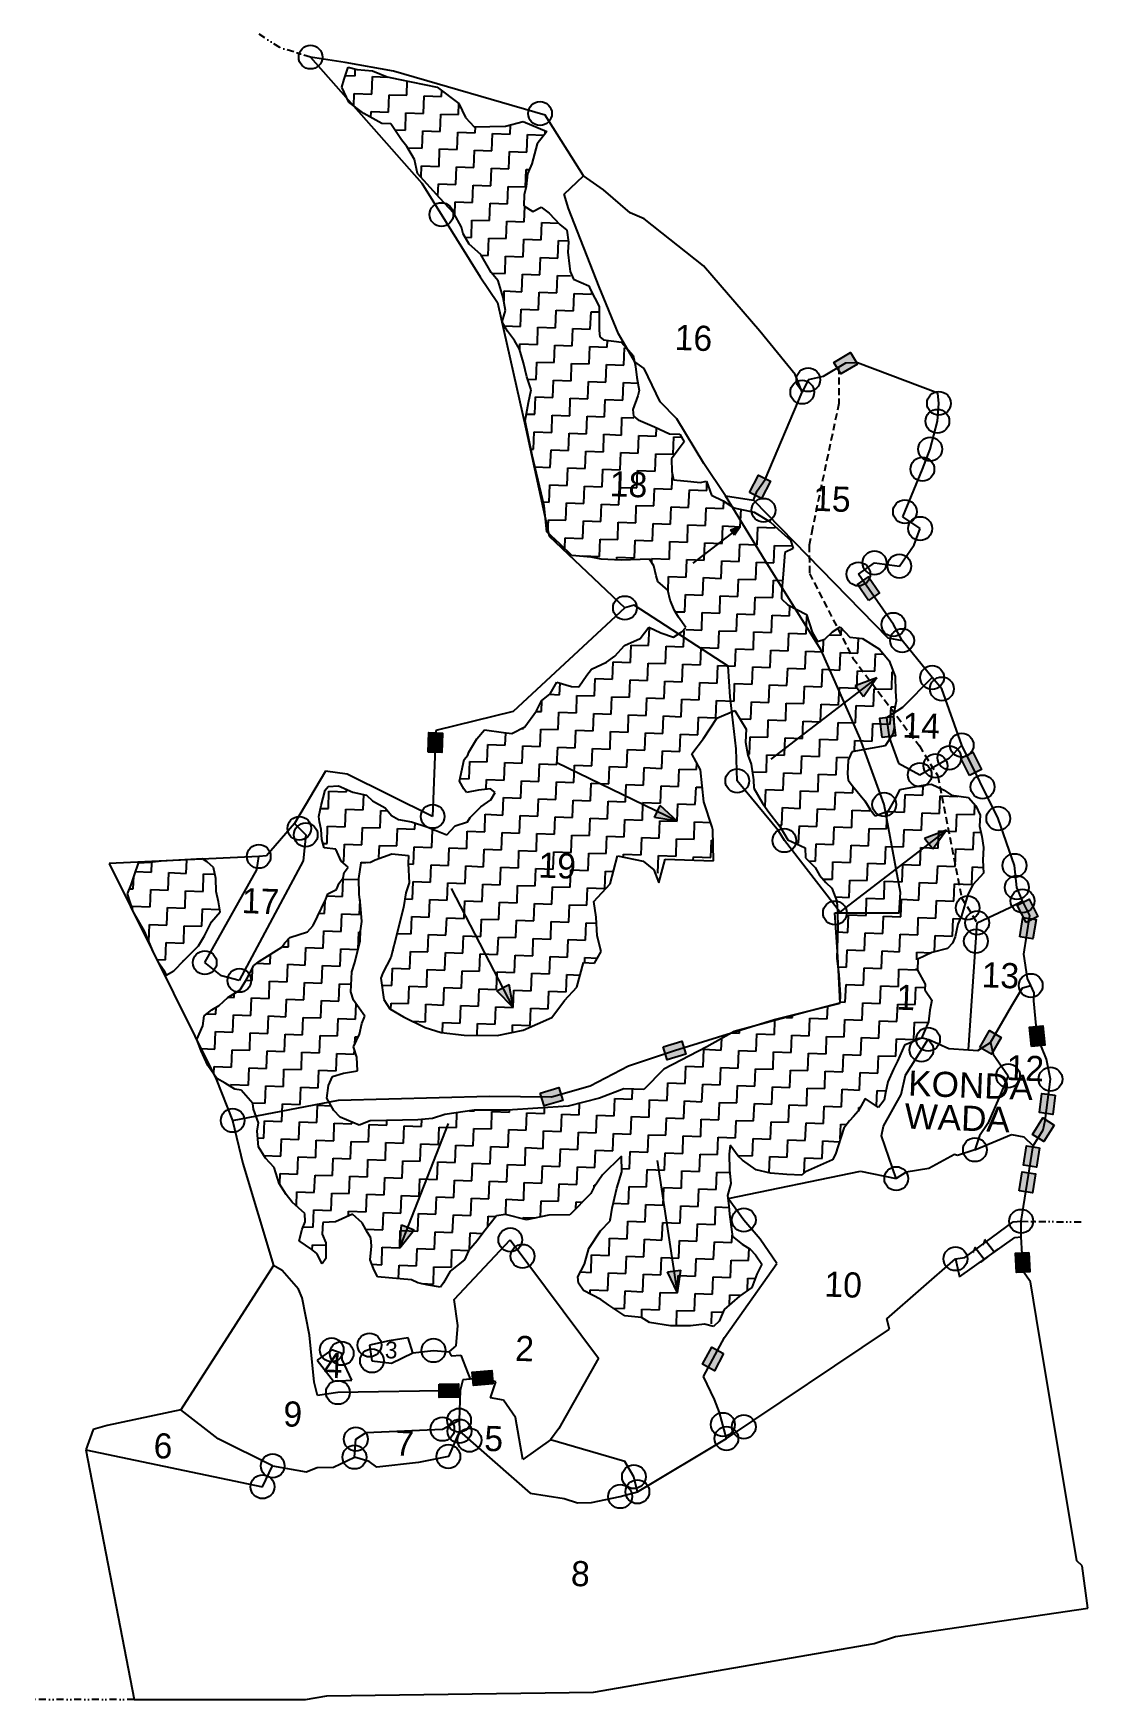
# Model space of a CAD drawing. Header units: metres. Extents: x 292434 to 293193, y 2020436 to 2021636.
import ezdxf
from ezdxf.enums import TextEntityAlignment as Align

# ---------------------------------------------------------------- set-up
doc = ezdxf.new("R2010")
doc.units = ezdxf.units.M
doc.header["$MEASUREMENT"] = 0
doc.linetypes.add('DASHED', pattern=[0.75, 0.5, -0.25])
doc.linetypes.add('DIVIDE', pattern=[1.25, 0.5, -0.25, 0, -0.25, 0, -0.25])
for name, color, linetype in [('LINE_FOOTPATH', 1, 'DASHED'), ('POLY_HATCH', 12, 'Continuous'), ('POLY_PARCEL', 6, 'Continuous'), ('TEXT_MAPIN', 7, 'Continuous'), ('TEXT_PARCEL', 7, 'Continuous'), ('V_BOUND_LINE', 7, 'Continuous'), ('V_DIVIDE_LINE', 7, 'DIVIDE')]:
    doc.layers.add(name, color=color, linetype=linetype)
doc.styles.get("Standard").update_dxf_attribs({"font": 'arial.ttf'})
doc.styles.add('TEXT_MAP', font='')
doc.styles.get('TEXT_MAP').set_extended_font_data('Kruti Dev 050')

msp = doc.modelspace()

# ---------------------------------------------------------------- texts
at = {"layer": 'TEXT_MAPIN'}
for s, p in [('KONDA', (293064, 2020871.4)), ('WADA', (293061.4, 2020847.7))]:
    msp.add_text(s, height=18.1, rotation=357.9179, dxfattribs=at).set_placement(p)
at = {"layer": 'TEXT_PARCEL', "style": 'TEXT_MAP'}
for s, height, rotation, p in [('16', 18.1, 357.9179, (292909.7, 2021416.9)), ('18', 18.1, 357.9179, (292863, 2021311.5)), ('15', 18.1, 357.9179, (293009.4, 2021300.9)), ('14', 18.1, 357.9179, (293073.7, 2021137.7)), ('19', 18.1, 357.9179, (292811.6, 2021037)), ('17', 18.1, 357.9179, (292597.9, 2021011.4)), ('13', 18.1, 357.9179, (293130.7, 2020958)), ('1', 18.1, 357.9179, (293062.6, 2020942.1)), ('12', 18.1, 357.9179, (293148.6, 2020891.3)), ('11', 12.07, 37.7125, (293119.1, 2020760.2)), ('10', 18.1, 357.9179, (293017.5, 2020735.3)), ('3', 12.1, 357.9179, (292692.1, 2020688.2)), ('2', 18.1, 357.9179, (292788.1, 2020689.4)), ('4', 18.1, 357.9179, (292650.2, 2020677.1)), ('9', 18.1, 357.9179, (292621.2, 2020642.1)), ('6', 18.1, 357.9179, (292527.8, 2020619.2)), ('7', 18.1, 357.9179, (292701.7, 2020621.2)), ('5', 18.1, 357.9179, (292765.9, 2020624.3)), ('8', 18.1, 357.9179, (292828.3, 2020527.2))]:
    msp.add_text(s, height=height, rotation=rotation, dxfattribs=at).set_placement(p, align=Align.MIDDLE)

# ---------------------------------------------------------------- hatches: boundary and pattern name
for points in [[(293010.7, 2021399.3), (293015.7, 2021391), (293027.7, 2021398.1), (293022.8, 2021406.5)], [(292965.1, 2021313.7), (292956.5, 2021318.1), (292950, 2021305.7), (292958.6, 2021301.3)], [(293035.8, 2021244.8), (293027.8, 2021239.3), (293035.8, 2021227.8), (293043.7, 2021233.3)], [(293053.5, 2021144.4), (293043.9, 2021143.2), (293045.6, 2021129.3), (293055.2, 2021130.5)], [(292728.9, 2021132.3), (292719.2, 2021132.7), (292718.7, 2021118.7), (292728.4, 2021118.3)], [(293110.7, 2021118.7), (293102.1, 2021114.3), (293108.3, 2021101.8), (293117, 2021106.1)], [(293151.4, 2021012.8), (293142.8, 2021008.4), (293149.1, 2020996), (293157.7, 2021000.4)], [(293156.3, 2020998.1), (293146.8, 2020999.6), (293144.6, 2020985.8), (293154.1, 2020984.3)], [(293131.3, 2020913.3), (293122.9, 2020918.2), (293115.9, 2020906.1), (293124.3, 2020901.2)], [(293161.3, 2020921.6), (293151.7, 2020920.7), (293153, 2020906.8), (293162.7, 2020907.7)], [(292904.1, 2020901.3), (292901.3, 2020910.6), (292887.9, 2020906.4), (292890.8, 2020897.2)], [(292815.5, 2020867.8), (292812.8, 2020877.1), (292799.4, 2020873.2), (292802.1, 2020863.9)], [(293158.7, 2020859.1), (293168.3, 2020857.8), (293170.1, 2020871.7), (293160.5, 2020873)], [(293153.7, 2020843.4), (293161.9, 2020838.3), (293169.3, 2020850.2), (293161.1, 2020855.3)], [(293147.2, 2020821.4), (293156.7, 2020819.9), (293158.9, 2020833.7), (293149.4, 2020835.2)], [(293156, 2020815.1), (293146.4, 2020816.6), (293144.2, 2020802.8), (293153.7, 2020801.3)], [(293142.3, 2020743.9), (293151.9, 2020744.4), (293151.2, 2020758.4), (293141.5, 2020757.9)], [(292916.2, 2020677.9), (292924.8, 2020673.3), (292931.4, 2020685.6), (292922.8, 2020690.2)], [(292740.6, 2020654.2), (292740.5, 2020663.8), (292726.5, 2020663.6), (292726.6, 2020654)], [(292750.4, 2020672.3), (292751.2, 2020662.6), (292765.2, 2020663.8), (292764.4, 2020673.4)]]:
    msp.add_hatch(color=256).paths.add_polyline_path(points)
h = msp.add_hatch(color=256)
h.paths.add_polyline_path([(292937.7, 2021276.7), (292939.1, 2021274.9), (292943.4, 2021281)])
h.paths.add_polyline_path([(292943.4, 2021281), (292936.4, 2021278.4), (292937.7, 2021276.7)])
h = msp.add_hatch(color=256)
h.paths.add_polyline_path([(293029.1, 2021162.5), (293032.1, 2021158.6), (293041.8, 2021172.2)])
h.paths.add_polyline_path([(293041.8, 2021172.2), (293026.1, 2021166.4), (293029.1, 2021162.5)])
h = msp.add_hatch(color=256)
h.paths.add_polyline_path([(292883.6, 2021075.9), (292881.5, 2021071.5), (292898, 2021068.9)])
h.paths.add_polyline_path([(292898, 2021068.9), (292885.7, 2021080.3), (292883.6, 2021075.9)])
h = msp.add_hatch(color=256)
h.paths.add_polyline_path([(293079.1, 2021052.6), (293082.1, 2021048.7), (293091.8, 2021062.4)])
h.paths.add_polyline_path([(293091.8, 2021062.4), (293076.1, 2021056.5), (293079.1, 2021052.6)])
h = msp.add_hatch(color=256)
h.paths.add_polyline_path([(292772.6, 2020949), (292768.2, 2020946.8), (292779.9, 2020934.8)])
h.paths.add_polyline_path([(292779.9, 2020934.8), (292776.9, 2020951.3), (292772.6, 2020949)])
h = msp.add_hatch(color=256)
h.paths.add_polyline_path([(292704, 2020776.6), (292699.5, 2020778.4), (292698.2, 2020761.7)])
h.paths.add_polyline_path([(292698.2, 2020761.7), (292708.6, 2020774.8), (292704, 2020776.6)])
h = msp.add_hatch(color=256)
h.paths.add_polyline_path([(292895.8, 2020745.1), (292891, 2020744.4), (292898.2, 2020729.3)])
h.paths.add_polyline_path([(292898.2, 2020729.3), (292900.6, 2020745.8), (292895.8, 2020745.1)])

# ---------------------------------------------------------------- linework, layer by layer
for points in [[(293027.7, 2021398.1), (293015.7, 2021391), (293010.7, 2021399.3), (293022.8, 2021406.5)], [(292950, 2021305.7), (292956.5, 2021318.1), (292965.1, 2021313.7), (292958.6, 2021301.3)], [(293035.8, 2021227.8), (293027.8, 2021239.3), (293035.8, 2021244.8), (293043.7, 2021233.3)], [(293045.6, 2021129.3), (293043.9, 2021143.2), (293053.5, 2021144.4), (293055.2, 2021130.5)], [(292718.7, 2021118.7), (292719.2, 2021132.7), (292728.9, 2021132.3), (292728.4, 2021118.3)], [(293108.3, 2021101.8), (293102.1, 2021114.3), (293110.7, 2021118.7), (293117, 2021106.1)], [(293149.1, 2020996), (293142.8, 2021008.4), (293151.4, 2021012.8), (293157.7, 2021000.4)], [(293144.6, 2020985.8), (293146.8, 2020999.6), (293156.3, 2020998.1), (293154.1, 2020984.3)], [(293115.9, 2020906.1), (293122.9, 2020918.2), (293131.3, 2020913.3), (293124.3, 2020901.2)], [(293153, 2020906.8), (293151.7, 2020920.7), (293161.3, 2020921.6), (293162.7, 2020907.7)], [(292887.9, 2020906.4), (292901.3, 2020910.6), (292904.1, 2020901.3), (292890.8, 2020897.2)], [(292799.4, 2020873.2), (292812.8, 2020877.1), (292815.5, 2020867.8), (292802.1, 2020863.9)], [(293170.1, 2020871.7), (293168.3, 2020857.8), (293158.7, 2020859.1), (293160.5, 2020873)], [(293169.3, 2020850.2), (293161.9, 2020838.3), (293153.7, 2020843.4), (293161.1, 2020855.3)], [(293158.9, 2020833.7), (293156.7, 2020819.9), (293147.2, 2020821.4), (293149.4, 2020835.2)], [(293144.2, 2020802.8), (293146.4, 2020816.6), (293156, 2020815.1), (293153.7, 2020801.3)], [(293151.2, 2020758.4), (293151.9, 2020744.4), (293142.3, 2020743.9), (293141.5, 2020757.9)], [(292931.4, 2020685.6), (292924.8, 2020673.3), (292916.2, 2020677.9), (292922.8, 2020690.2)], [(292726.5, 2020663.6), (292740.5, 2020663.8), (292740.6, 2020654.2), (292726.6, 2020654)], [(292765.2, 2020663.8), (292751.2, 2020662.6), (292750.4, 2020672.3), (292764.4, 2020673.4)]]:
    msp.add_lwpolyline(points, close=True)
for points in [[(292943.4, 2021281), (292909.2, 2021254.7)], [(292943.4, 2021281), (292936.4, 2021278.4)], [(292939.1, 2021274.9), (292936.4, 2021278.4)], [(292943.4, 2021281), (292939.1, 2021274.9)], [(293041.8, 2021172.2), (292965.3, 2021113.5)], [(293041.8, 2021172.2), (293026.1, 2021166.4)], [(293041.8, 2021172.2), (293032.1, 2021158.6)], [(293032.1, 2021158.6), (293026.1, 2021166.4)], [(292898, 2021068.9), (292811.3, 2021111)], [(292881.5, 2021071.5), (292885.7, 2021080.3)], [(292898, 2021068.9), (292881.5, 2021071.5)], [(292898, 2021068.9), (292885.7, 2021080.3)], [(293091.8, 2021062.4), (293015.3, 2021003.6)], [(293091.8, 2021062.4), (293076.1, 2021056.5)], [(293091.8, 2021062.4), (293082.1, 2021048.7)], [(293082.1, 2021048.7), (293076.1, 2021056.5)], [(292779.9, 2020934.8), (292735.5, 2021020.4)], [(292768.2, 2020946.8), (292776.9, 2020951.3)], [(292779.9, 2020934.8), (292776.9, 2020951.3)], [(292779.9, 2020934.8), (292768.2, 2020946.8)], [(292698.2, 2020761.7), (292733.4, 2020851.4)], [(292898.2, 2020729.3), (292883.7, 2020824.6)], [(292698.2, 2020761.7), (292699.5, 2020778.4)], [(292698.2, 2020761.7), (292708.6, 2020774.8)], [(292699.5, 2020778.4), (292708.6, 2020774.8)], [(292891, 2020744.4), (292900.6, 2020745.8)], [(292898.2, 2020729.3), (292891, 2020744.4)], [(292898.2, 2020729.3), (292900.6, 2020745.8)]]:
    msp.add_lwpolyline(points)
for centre in [(292634, 2021619.1), (292799.2, 2021578.5), (292728.2, 2021505.7), (292992.3, 2021386.8), (292988, 2021377.9), (293086.4, 2021369.8), (293085.3, 2021356.9), (293080.1, 2021336.8), (293074.5, 2021322.4), (292960.1, 2021292.8), (293061.9, 2021291.8), (293072.9, 2021279.6), (293040, 2021255), (293028.4, 2021246.9), (293057.9, 2021252.6), (292860.3, 2021222.5), (293053.6, 2021210.5), (293059.9, 2021199), (293081.5, 2021172.4), (293088.5, 2021164.2), (293102.8, 2021123.7), (293093.9, 2021114.6), (293072.6, 2021102.4), (293083.9, 2021108.8), (292941.2, 2021098), (293117.8, 2021093.6), (293047, 2021081), (292625.9, 2021063.8), (292721.9, 2021072.4), (293129.1, 2021070.9), (292630.5, 2021059.1), (292975.1, 2021055.1), (292596.7, 2021043.6), (293140.8, 2021037), (293142.5, 2021021.2), (293011.5, 2021002.9), (293107.1, 2021006.6), (293146.6, 2021011.5), (293113.9, 2020995.8), (293113, 2020982.6), (292557.8, 2020967.1), (292582.7, 2020954.3), (293152.5, 2020950.6), (293078.6, 2020911.9), (293073.8, 2020904.3), (293136.2, 2020885.6), (293166.7, 2020883.2), (292577.9, 2020853.5), (293112.3, 2020832.4), (293055.7, 2020811.6), (292945.9, 2020781.8), (293145.6, 2020780.9), (292777.8, 2020767.5), (292786.6, 2020755.7), (293098.3, 2020753.9), (292676.4, 2020691.8), (292649.2, 2020688.3), (292656.4, 2020685.8), (292678.2, 2020680.5), (292722.5, 2020687.9), (292653.7, 2020657.7), (292728.9, 2020631.3), (292740.9, 2020637.6), (292930.8, 2020634.5), (292945.9, 2020632.9), (292666.6, 2020624), (292741.2, 2020629.7), (292748.4, 2020623.4), (292933.4, 2020624.5), (292665.6, 2020611.1), (292733.2, 2020611.5), (292606.7, 2020604.8), (292866.8, 2020597), (292599.4, 2020589.8), (292856.9, 2020582.8), (292869.3, 2020586.2)]:
    msp.add_circle(centre, 8.56)
at = {"layer": 'LINE_FOOTPATH', "ltscale": 10}
for p, q in [((293014.2, 2021395.8), (293014.4, 2021369.8)), ((293014.4, 2021369.8), (292995.3, 2021279.9)), ((292995.3, 2021279.9), (292993, 2021267.7)), ((292993, 2021267.7), (292993.2, 2021247.4)), ((292993.2, 2021247.4), (293024.4, 2021186.4)), ((293024.4, 2021186.4), (293072.3, 2021123.1)), ((293072.3, 2021123.1), (293085.6, 2021101.5)), ((293085.6, 2021101.5), (293102.7, 2021013.8)), ((293102.7, 2021013.8), (293113.9, 2020995.8))]:
    msp.add_line(p, q, dxfattribs=at)
at = {"layer": 'POLY_HATCH'}
for p, q in [((292658.1, 2021603.3), (292661, 2021611.8)), ((292661, 2021611.8), (292667.5, 2021610.2)), ((292656.6, 2021597.4), (292658.1, 2021603.3)), ((292667.5, 2021610.2), (292678.7, 2021609.1)), ((292678.7, 2021609.1), (292689.2, 2021604.8)), ((292689.2, 2021604.8), (292697, 2021603.2)), ((292697, 2021603.2), (292725.2, 2021597.5)), ((292661.5, 2021586.7), (292656.6, 2021597.4)), ((292725.2, 2021597.5), (292740.7, 2021585.8)), ((292672.4, 2021578.4), (292661.5, 2021586.7)), ((292685.3, 2021571.3), (292672.4, 2021578.4)), ((292740.7, 2021585.8), (292745.6, 2021575.7)), ((292745.6, 2021575.7), (292751.9, 2021568.8)), ((292691.9, 2021571), (292685.3, 2021571.3)), ((292699.4, 2021559.6), (292691.9, 2021571)), ((292751.9, 2021568.8), (292774.4, 2021569.3)), ((292774.4, 2021569.3), (292787.1, 2021572.8)), ((292787.1, 2021572.8), (292804, 2021565.6)), ((292804, 2021565.6), (292797.1, 2021556.6)), ((292703.2, 2021554.8), (292699.4, 2021559.6)), ((292708.8, 2021545.3), (292703.2, 2021554.8)), ((292797.1, 2021556.6), (292793.2, 2021542.2)), ((292711.1, 2021535.4), (292708.8, 2021545.3)), ((292793.2, 2021542.2), (292790.3, 2021535.1)), ((292727, 2021517.6), (292711.1, 2021535.4)), ((292790.3, 2021535.1), (292789.3, 2021525.9)), ((292737.2, 2021506.7), (292727, 2021517.6)), ((292787.8, 2021520), (292787.5, 2021512.1)), ((292789.3, 2021525.9), (292787.8, 2021520)), ((292742.7, 2021496.6), (292737.2, 2021506.7)), ((292787.5, 2021512.1), (292794, 2021507.9)), ((292794, 2021507.9), (292800, 2021511)), ((292800, 2021511), (292805.8, 2021506.8)), ((292805.8, 2021506.8), (292813.5, 2021498.6)), ((292743.9, 2021491.9), (292742.7, 2021496.6)), ((292748.2, 2021484.5), (292743.9, 2021491.9)), ((292813.5, 2021498.6), (292818.6, 2021494.4)), ((292818.6, 2021494.4), (292819.6, 2021485.8)), ((292756.6, 2021476.9), (292748.2, 2021484.5)), ((292819.6, 2021485.8), (292819.3, 2021478.6)), ((292764, 2021464.1), (292756.6, 2021476.9)), ((292819.3, 2021478.6), (292820.3, 2021468.6)), ((292820.3, 2021468.6), (292820.8, 2021464.7)), ((292769.1, 2021458), (292764, 2021464.1)), ((292772.6, 2021446), (292769.1, 2021458)), ((292820.8, 2021464.7), (292823.3, 2021459.3)), ((292823.3, 2021459.3), (292834.3, 2021454.3)), ((292774.3, 2021436.7), (292772.6, 2021446)), ((292834.3, 2021454.3), (292835.5, 2021451.6)), ((292835.5, 2021451.6), (292841.7, 2021439.5)), ((292772, 2021428.5), (292774.3, 2021436.7)), ((292841.7, 2021439.5), (292841.7, 2021422.3)), ((292775.7, 2021421.7), (292772, 2021428.5)), ((292780.8, 2021415), (292775.7, 2021421.7)), ((292841.7, 2021422.3), (292842.2, 2021417.7)), ((292784.5, 2021408.9), (292780.8, 2021415)), ((292787.4, 2021398.9), (292784.5, 2021408.9)), ((292842.2, 2021417.7), (292844.8, 2021415.6)), ((292844.8, 2021415.6), (292857.9, 2021413.8)), ((292857.9, 2021413.8), (292866.2, 2021404.2)), ((292789.7, 2021388.9), (292787.4, 2021398.9)), ((292866.2, 2021404.2), (292867.9, 2021396.3)), ((292867.9, 2021396.3), (292868.9, 2021388.3)), ((292792.7, 2021379.5), (292789.7, 2021388.9)), ((292868.9, 2021388.3), (292870.6, 2021379)), ((292791, 2021370.3), (292792.7, 2021379.5)), ((292869.7, 2021375.1), (292866.1, 2021365.3)), ((292870.6, 2021379), (292869.7, 2021375.1)), ((292788.6, 2021357.2), (292791, 2021370.3)), ((292866.1, 2021365.3), (292866.6, 2021360.6)), ((292866.6, 2021360.6), (292869.8, 2021357.9)), ((292793.6, 2021332.6), (292788.6, 2021357.2)), ((292869.8, 2021357.9), (292875, 2021355.7)), ((292875, 2021355.7), (292881.5, 2021352.8)), ((292881.5, 2021352.8), (292892.5, 2021347.8)), ((292892.5, 2021347.8), (292899.8, 2021347.6)), ((292899.8, 2021347.6), (292902.9, 2021342.2)), ((292898.7, 2021336.4), (292893.9, 2021329.9)), ((292902.9, 2021342.2), (292898.7, 2021336.4)), ((292802.2, 2021296), (292793.6, 2021332.6)), ((292893.9, 2021329.9), (292894.2, 2021320.7)), ((292894.2, 2021320.7), (292895.3, 2021314.7)), ((292895.3, 2021314.7), (292907.8, 2021313.6)), ((292907.8, 2021313.6), (292914.4, 2021312.7)), ((292914.4, 2021312.7), (292919.1, 2021313.8)), ((292919.1, 2021313.8), (292922.7, 2021303.8)), ((292922.7, 2021303.8), (292931.1, 2021299.5)), ((292931.1, 2021299.5), (292938.8, 2021294.6)), ((292804.2, 2021277.4), (292802.2, 2021296)), ((292938.8, 2021294.6), (292953.3, 2021291.5)), ((292953.3, 2021291.5), (292964.9, 2021284.4)), ((292813.7, 2021268.5), (292804.2, 2021277.4)), ((292964.9, 2021284.4), (292973.2, 2021276.9)), ((292973.2, 2021276.9), (292979.6, 2021271.4)), ((292822, 2021260.3), (292813.7, 2021268.5)), ((292981.4, 2021265.4), (292975.5, 2021262.5)), ((292979.6, 2021271.4), (292981.4, 2021265.4)), ((292835.9, 2021259.1), (292822, 2021260.3)), ((292843.1, 2021257.5), (292835.9, 2021259.1)), ((292857.6, 2021257), (292843.1, 2021257.5)), ((292878.1, 2021257.6), (292857.6, 2021257)), ((292881.2, 2021252.8), (292878.1, 2021257.6)), ((292882.9, 2021245.5), (292881.2, 2021252.8)), ((292975.5, 2021262.5), (292974.3, 2021246.7)), ((292884.1, 2021241.5), (292882.9, 2021245.5)), ((292891.2, 2021235.3), (292884.1, 2021241.5)), ((292974.3, 2021246.7), (292973.1, 2021232.9)), ((292892.9, 2021228), (292891.2, 2021235.3)), ((292895.9, 2021220.6), (292892.9, 2021228)), ((292973.1, 2021232.9), (292973, 2021229)), ((292973, 2021229), (292977.5, 2021224.8)), ((292899, 2021215.9), (292895.9, 2021220.6)), ((292904.1, 2021208.4), (292899, 2021215.9)), ((292977.5, 2021224.8), (292991.1, 2021217.7)), ((292991.1, 2021217.7), (292995.2, 2021205.1)), ((292871.4, 2021200.4), (292877.6, 2021208.7)), ((292877.6, 2021208.7), (292886.1, 2021204.5)), ((292886.1, 2021204.5), (292895.2, 2021201.5)), ((292895.2, 2021201.5), (292901.3, 2021205.2)), ((292901.3, 2021205.2), (292904.1, 2021208.4)), ((292995.2, 2021205.1), (292999, 2021198.3)), ((293004.3, 2021200.1), (293009.8, 2021205.2)), ((293009.8, 2021205.2), (293015.2, 2021208.9)), ((293015.2, 2021208.9), (293022.2, 2021201.4)), ((292853.1, 2021187.8), (292860, 2021195.5)), ((292860, 2021195.5), (292871.4, 2021200.4)), ((292999, 2021198.3), (293004.3, 2021200.1)), ((293022.2, 2021201.4), (293031.4, 2021200.4)), ((293031.4, 2021200.4), (293043.7, 2021192.7)), ((293043.7, 2021192.7), (293050.6, 2021184.5)), ((292836.2, 2021178.5), (292847, 2021183.4)), ((292847, 2021183.4), (292853.1, 2021187.8)), ((293050.6, 2021184.5), (293054.9, 2021173.2)), ((292806.4, 2021160.7), (292811.3, 2021169.1)), ((292811.3, 2021169.1), (292821.9, 2021165.9)), ((292827.2, 2021165.7), (292832.8, 2021174)), ((292832.8, 2021174), (292836.2, 2021178.5)), ((293054.9, 2021173.2), (293055.1, 2021162.6)), ((292796.7, 2021148.5), (292800.2, 2021155.6)), ((292800.2, 2021155.6), (292806.4, 2021160.7)), ((292821.9, 2021165.9), (292827.2, 2021165.7)), ((293055.5, 2021155.3), (293053.8, 2021145.5)), ((293055.1, 2021162.6), (293055.5, 2021155.3)), ((292788.3, 2021136.9), (292796.7, 2021148.5)), ((292926.6, 2021143.2), (292939.4, 2021148.7)), ((292939.4, 2021148.7), (292947.5, 2021135.2)), ((293053.8, 2021145.5), (293054.2, 2021136.2)), ((292753.7, 2021128.3), (292759.2, 2021134.7)), ((292759.2, 2021134.7), (292773, 2021132.9)), ((292773, 2021132.9), (292778.9, 2021132)), ((292778.9, 2021132), (292788.3, 2021136.9)), ((292916.9, 2021128.4), (292926.6, 2021143.2)), ((292947.5, 2021135.2), (292947.2, 2021125.9)), ((293053.3, 2021131.6), (293047.8, 2021123.2)), ((293054.2, 2021136.2), (293053.3, 2021131.6)), ((292748, 2021118.6), (292753.7, 2021128.3)), ((292908.5, 2021117.4), (292916.9, 2021128.4)), ((292947.2, 2021125.9), (292948.8, 2021116.6)), ((293038.4, 2021121.6), (293023.8, 2021118.8)), ((293047.8, 2021123.2), (293038.4, 2021121.6)), ((292741.3, 2021097.7), (292744.5, 2021113.4)), ((292744.5, 2021113.4), (292747.3, 2021116.6)), ((292747.3, 2021116.6), (292748, 2021118.6)), ((292914.7, 2021106), (292908.5, 2021117.4)), ((292948.8, 2021116.6), (292951.2, 2021109.9)), ((292951.2, 2021109.9), (292952.8, 2021098.7)), ((293021, 2021113), (293020.6, 2021103.1)), ((293023.8, 2021118.8), (293021, 2021113)), ((292744.4, 2021092.3), (292741.3, 2021097.7)), ((292917.2, 2021082.8), (292914.7, 2021106)), ((292952.8, 2021098.7), (292953.2, 2021092.7)), ((293020.6, 2021103.1), (293021.1, 2021098.5)), ((293021.1, 2021098.5), (293024.2, 2021094.4)), ((293076.5, 2021095.1), (293081.1, 2021095.6)), ((293081.1, 2021095.6), (293090.2, 2021091.3)), ((292641.6, 2021080.2), (292644.6, 2021091.3)), ((292644.6, 2021091.3), (292646.7, 2021093.9)), ((292646.7, 2021093.9), (292654, 2021094.3)), ((292654, 2021094.3), (292664.4, 2021089.9)), ((292664.4, 2021089.9), (292674.2, 2021087.6)), ((292674.2, 2021087.6), (292678.7, 2021083.5)), ((292678.7, 2021083.5), (292687.8, 2021078.5)), ((292746.3, 2021089.6), (292744.4, 2021092.3)), ((292754.9, 2021091.3), (292746.3, 2021089.6)), ((292763.6, 2021092.3), (292754.9, 2021091.3)), ((292756.5, 2021079.3), (292763.9, 2021084.3)), ((292766.8, 2021089.5), (292763.6, 2021092.3)), ((292763.9, 2021084.3), (292766.8, 2021089.5)), ((292953.2, 2021092.7), (292959.4, 2021081.9)), ((293024.2, 2021094.4), (293033.1, 2021083.5)), ((293033.1, 2021083.5), (293036.8, 2021077.4)), ((293050, 2021076.3), (293054.9, 2021084.7)), ((293054.9, 2021084.7), (293058.5, 2021091.8)), ((293058.5, 2021091.8), (293076.5, 2021095.1)), ((293090.2, 2021091.3), (293095.4, 2021087.8)), ((293095.4, 2021087.8), (293107.8, 2021086.1)), ((293107.8, 2021086.1), (293112.9, 2021079.9)), ((292640, 2021072.3), (292641.6, 2021080.2)), ((292640.5, 2021068.4), (292640, 2021072.3)), ((292687.8, 2021078.5), (292692.2, 2021073.1)), ((292692.2, 2021073.1), (292697.4, 2021070.2)), ((292746.9, 2021068.4), (292749, 2021071.7)), ((292749, 2021071.7), (292756.5, 2021079.3)), ((292923.1, 2021064.7), (292917.2, 2021082.8)), ((292959.4, 2021081.9), (292963.2, 2021076.5)), ((292963.2, 2021076.5), (292972, 2021065)), ((293036.8, 2021077.4), (293040.6, 2021072.7)), ((293040.6, 2021072.7), (293050, 2021076.3)), ((293112.9, 2021079.9), (293116, 2021073.2)), ((293116, 2021073.2), (293115.7, 2021065.3)), ((292641.6, 2021063), (292640.5, 2021068.4)), ((292642, 2021055.8), (292641.6, 2021063)), ((292697.4, 2021070.2), (292706.6, 2021068.6)), ((292706.6, 2021068.6), (292717.7, 2021064.9)), ((292717.7, 2021064.9), (292724.8, 2021062)), ((292724.8, 2021062), (292732, 2021059.1)), ((292732, 2021059.1), (292738.2, 2021065.5)), ((292738.2, 2021065.5), (292746.9, 2021068.4)), ((292923.7, 2021062.7), (292923.1, 2021064.7)), ((292924.2, 2021040.3), (292923.7, 2021062.7)), ((292972, 2021065), (292977.6, 2021055.5)), ((293115.7, 2021065.3), (293117.4, 2021058)), ((292643.8, 2021049.7), (292642, 2021055.8)), ((292652.3, 2021048.8), (292643.8, 2021049.7)), ((292656, 2021040.1), (292652.3, 2021048.8)), ((292977.6, 2021055.5), (292990, 2021049.8)), ((292990, 2021049.8), (292990.4, 2021042.5)), ((293117.4, 2021058), (293118.4, 2021050)), ((293118.4, 2021050), (293118.1, 2021040.8)), ((292509.9, 2021038.8), (292507, 2021030.4)), ((292518.5, 2021039.2), (292509.9, 2021038.8)), ((292526.5, 2021040.2), (292518.5, 2021039.2)), ((292556.3, 2021041.8), (292526.5, 2021040.2)), ((292559.5, 2021039.7), (292556.3, 2021041.8)), ((292564, 2021035.5), (292559.5, 2021039.7)), ((292565.7, 2021027.6), (292564, 2021035.5)), ((292661.1, 2021035.9), (292656, 2021040.1)), ((292658.3, 2021032.1), (292661.1, 2021035.9)), ((292668.8, 2021027.8), (292670.5, 2021038.9)), ((292670.5, 2021038.9), (292677.1, 2021039.4)), ((292677.1, 2021039.4), (292680.5, 2021041.2)), ((292680.5, 2021041.2), (292692.5, 2021045.4)), ((292692.5, 2021045.4), (292704.4, 2021044.3)), ((292704.4, 2021044.3), (292704.2, 2021038.4)), ((292704.2, 2021038.4), (292705, 2021024.5)), ((292849.6, 2021023.8), (292855, 2021044.1)), ((292855, 2021044.1), (292873.4, 2021040.1)), ((292873.4, 2021040.1), (292881.1, 2021033.9)), ((292884.7, 2021024.5), (292889.3, 2021041.5)), ((292889.3, 2021041.5), (292924.2, 2021040.3)), ((292990.4, 2021042.5), (292997.4, 2021035.6)), ((292997.4, 2021035.6), (293000.5, 2021030.2)), ((293118.1, 2021040.8), (293118.4, 2021031.5)), ((292507, 2021030.4), (292504.7, 2021023.2)), ((292566, 2021018.3), (292565.7, 2021027.6)), ((292652.6, 2021019.7), (292654.7, 2021024.3)), ((292654.7, 2021024.3), (292657.5, 2021028.1)), ((292657.5, 2021028.1), (292658.3, 2021032.1)), ((292669, 2021016.5), (292668.8, 2021027.8)), ((292705, 2021024.5), (292702.7, 2021017.3)), ((292837.9, 2021011.1), (292849.6, 2021023.8)), ((292881.1, 2021033.9), (292884.7, 2021024.5)), ((293000.5, 2021030.2), (293004.9, 2021024.8)), ((293004.9, 2021024.8), (293009.4, 2021020.7)), ((293110.8, 2021023.2), (293107.3, 2021016.1)), ((293118.4, 2021031.5), (293110.8, 2021023.2)), ((292504.7, 2021023.2), (292501.9, 2021016.7)), ((292501.9, 2021016.7), (292506, 2021004)), ((292567.7, 2021011), (292566, 2021018.3)), ((292635.8, 2020993.9), (292645.1, 2021012.7)), ((292645.1, 2021012.7), (292646.5, 2021016.6)), ((292646.5, 2021016.6), (292652.6, 2021019.7)), ((292670, 2021008.6), (292669, 2021016.5)), ((292702.7, 2021017.3), (292701, 2021006.8)), ((293009.4, 2021020.7), (293013, 2021011.3)), ((293013, 2021011.3), (293013.4, 2021003.4)), ((293107.3, 2021016.1), (293102.7, 2021000.7)), ((292506, 2021004), (292514.1, 2020989.8)), ((292562.6, 2020996.6), (292568.8, 2021003.7)), ((292568.8, 2021003.7), (292567.7, 2021011)), ((292670.9, 2020996.7), (292670, 2021008.6)), ((292701, 2021006.8), (292698.7, 2020998.3)), ((292839.5, 2020999.8), (292837.9, 2021011.1)), ((292840.4, 2020986.5), (292839.5, 2020999.8)), ((293013.4, 2021003.4), (293013.6, 2020992.1)), ((293102.7, 2021000.7), (293099.9, 2020994.9)), ((292514.1, 2020989.8), (292520.2, 2020975.7)), ((292557.6, 2020986.3), (292562.6, 2020996.6)), ((292619, 2020985.3), (292631.7, 2020989.4)), ((292631.7, 2020989.4), (292635.8, 2020993.9)), ((292669.8, 2020982.8), (292670, 2020990.1)), ((292670, 2020990.1), (292670.9, 2020996.7)), ((292696.4, 2020988.5), (292691.8, 2020970.8)), ((292698.7, 2020998.3), (292696.4, 2020988.5)), ((293013.6, 2020992.1), (293012.9, 2020970.4)), ((293099.9, 2020994.9), (293098.2, 2020985.7)), ((292520.2, 2020975.7), (292523.9, 2020968.3)), ((292543.1, 2020969), (292553.4, 2020979.2)), ((292553.4, 2020979.2), (292557.6, 2020986.3)), ((292597.2, 2020968.2), (292613.4, 2020978.2)), ((292613.4, 2020978.2), (292615.5, 2020981.4)), ((292615.5, 2020981.4), (292619, 2020985.3)), ((292665.9, 2020967.1), (292669.8, 2020982.8)), ((292843.2, 2020975.2), (292840.4, 2020986.5)), ((293092.6, 2020977.3), (293081.3, 2020974.4)), ((293096.1, 2020981.2), (293092.6, 2020977.3)), ((293098.2, 2020985.7), (293096.1, 2020981.2)), ((292523.9, 2020968.3), (292528.3, 2020961.6)), ((292535.5, 2020961.3), (292543.1, 2020969)), ((292588.1, 2020955.4), (292593.1, 2020965.1)), ((292593.1, 2020965.1), (292597.2, 2020968.2)), ((292663.7, 2020960.6), (292665.9, 2020967.1)), ((292691.8, 2020970.8), (292686.1, 2020959.8)), ((292825.8, 2020949.4), (292830.4, 2020967.1)), ((292830.4, 2020967.1), (292838.3, 2020966.8)), ((292838.3, 2020966.8), (292843.2, 2020975.2)), ((293012.9, 2020970.4), (293014.4, 2020958.4)), ((293071.2, 2020969.5), (293070.9, 2020961.6)), ((293081.3, 2020974.4), (293071.2, 2020969.5)), ((292528.3, 2020961.6), (292530.1, 2020958.2)), ((292530.1, 2020958.2), (292535.5, 2020961.3)), ((292583.2, 2020947.6), (292588.1, 2020955.4)), ((292663.1, 2020946.1), (292663.7, 2020960.6)), ((292686.1, 2020959.8), (292684.6, 2020955.9)), ((292684.6, 2020955.9), (292686.7, 2020940.6)), ((293014.4, 2020958.4), (293015.2, 2020943.9)), ((293070.9, 2020961.6), (293076.5, 2020951.5)), ((293076.5, 2020951.5), (293076.3, 2020947.6)), ((292568.3, 2020936.3), (292574.4, 2020942)), ((292574.4, 2020942), (292583.2, 2020947.6)), ((292664.9, 2020940.1), (292663.1, 2020946.1)), ((292673.1, 2020928.6), (292664.9, 2020940.1)), ((292686.7, 2020940.6), (292691.1, 2020933.9)), ((292807.8, 2020927.6), (292816.9, 2020939.9)), ((292816.9, 2020939.9), (292825.8, 2020949.4)), ((293015.2, 2020943.9), (293015, 2020937.9)), ((293076.3, 2020947.6), (293081.4, 2020940.1)), ((293081.4, 2020940.1), (293079.8, 2020932.9)), ((292556.5, 2020921.5), (292557.5, 2020928.8)), ((292557.5, 2020928.8), (292562.9, 2020933.2)), ((292562.9, 2020933.2), (292568.3, 2020936.3)), ((292670.9, 2020923.4), (292673.1, 2020928.6)), ((292691.1, 2020933.9), (292700.8, 2020928.2)), ((292700.8, 2020928.2), (292716.4, 2020920.4)), ((292787, 2020918.5), (292807.8, 2020927.6)), ((292993, 2020932.1), (292938.9, 2020917.6)), ((293015, 2020937.9), (292993, 2020932.1)), ((293079.8, 2020932.9), (293078.8, 2020924.4)), ((292552.2, 2020911.8), (292556.5, 2020921.5)), ((292665, 2020906.4), (292669.3, 2020915.5)), ((292669.3, 2020915.5), (292670.9, 2020923.4)), ((292716.4, 2020920.4), (292728.1, 2020916.7)), ((292728.1, 2020916.7), (292744.6, 2020914.8)), ((292768.4, 2020914.6), (292787, 2020918.5)), ((292938.9, 2020917.6), (292919.4, 2020906.4)), ((293078.8, 2020924.4), (293073.8, 2020912.7)), ((292555.2, 2020903.7), (292552.2, 2020911.8)), ((292560.1, 2020893), (292555.2, 2020903.7)), ((292667.4, 2020899.1), (292665, 2020906.4)), ((292744.6, 2020914.8), (292768.4, 2020914.6)), ((292919.4, 2020906.4), (292888.4, 2020890.4)), ((293061.7, 2020907.8), (293056.6, 2020896.1)), ((293073.8, 2020912.7), (293061.7, 2020907.8)), ((292566.6, 2020883.8), (292560.1, 2020893)), ((292667.7, 2020889.2), (292667.4, 2020899.1)), ((293056.6, 2020896.1), (293053.8, 2020890.3)), ((292572.4, 2020880.3), (292566.6, 2020883.8)), ((292579.5, 2020876.1), (292572.4, 2020880.3)), ((292646.8, 2020878.7), (292649.7, 2020885.2)), ((292649.7, 2020885.2), (292657.7, 2020887.5)), ((292657.7, 2020887.5), (292667.7, 2020889.2)), ((292888.4, 2020890.4), (292874, 2020875.7)), ((293049.5, 2020881.2), (293047.9, 2020873.3)), ((293053.8, 2020890.3), (293049.5, 2020881.2)), ((292584.1, 2020875.3), (292579.5, 2020876.1)), ((292592.4, 2020865.7), (292584.1, 2020875.3)), ((292645.8, 2020869.5), (292646.8, 2020878.7)), ((292650.8, 2020860.7), (292645.8, 2020869.5)), ((292842, 2020869.6), (292819.4, 2020863.8)), ((292859.5, 2020876.2), (292842, 2020869.6)), ((292874, 2020875.7), (292859.5, 2020876.2)), ((293033.2, 2020869.2), (293030.4, 2020864.1)), ((293042.9, 2020862.9), (293033.2, 2020869.2)), ((293047, 2020868.1), (293042.9, 2020862.9)), ((293047.9, 2020873.3), (293047, 2020868.1)), ((292592.9, 2020861.7), (292592.4, 2020865.7)), ((292596.5, 2020851.7), (292592.9, 2020861.7)), ((292655.2, 2020855.9), (292650.8, 2020860.7)), ((292668.9, 2020850.2), (292655.2, 2020855.9)), ((292730.6, 2020857.8), (292721.9, 2020854.8)), ((292751.9, 2020861), (292730.6, 2020857.8)), ((292775.7, 2020860.8), (292751.9, 2020861)), ((292819.4, 2020863.8), (292775.7, 2020860.8)), ((293024.8, 2020856.3), (293022, 2020853.1)), ((293028.2, 2020860.2), (293024.8, 2020856.3)), ((293030.4, 2020864.1), (293028.2, 2020860.2)), ((292595.6, 2020845.8), (292596.5, 2020851.7)), ((292596.5, 2020834.5), (292595.6, 2020845.8)), ((292676.9, 2020853.2), (292668.9, 2020850.2)), ((292700.1, 2020853.7), (292676.9, 2020853.2)), ((292711.3, 2020853.9), (292700.1, 2020853.7)), ((292721.9, 2020854.8), (292711.3, 2020853.9)), ((293017.9, 2020848), (293011.9, 2020829.1)), ((293022, 2020853.1), (293017.9, 2020848)), ((292601.5, 2020826.4), (292596.5, 2020834.5)), ((292936.2, 2020835.8), (292935.3, 2020829.2)), ((292941.8, 2020827.7), (292936.2, 2020835.8)), ((292607.9, 2020819.6), (292601.5, 2020826.4)), ((292611.4, 2020808.2), (292607.9, 2020819.6)), ((292857.9, 2020827.7), (292844.2, 2020814.3)), ((292858.1, 2020816.4), (292857.9, 2020827.7)), ((292935.3, 2020829.2), (292935.5, 2020818)), ((292945, 2020824.9), (292941.8, 2020827.7)), ((292954.7, 2020817.9), (292945, 2020824.9)), ((293009.8, 2020825.2), (292990.3, 2020816.6)), ((293011.9, 2020829.1), (293009.8, 2020825.2)), ((292616.4, 2020800.1), (292611.4, 2020808.2)), ((292844.2, 2020814.3), (292837.9, 2020805.3)), ((292854.4, 2020804.7), (292858.1, 2020816.4)), ((292936.5, 2020808), (292934.2, 2020799.5)), ((292935.5, 2020818), (292936.5, 2020808)), ((292965.2, 2020815.6), (292954.7, 2020817.9)), ((292977, 2020814.5), (292965.2, 2020815.6)), ((292987.6, 2020814.1), (292977, 2020814.5)), ((292990.3, 2020816.6), (292987.6, 2020814.1)), ((292620.8, 2020794.7), (292616.4, 2020800.1)), ((292835.8, 2020800.8), (292820.7, 2020785.5)), ((292837.9, 2020805.3), (292835.8, 2020800.8)), ((292851.2, 2020790.3), (292854.4, 2020804.7)), ((292934.2, 2020799.5), (292935.2, 2020791.9)), ((292629.8, 2020786.5), (292620.8, 2020794.7)), ((292630.2, 2020780.5), (292629.8, 2020786.5)), ((292664.1, 2020785.9), (292652, 2020780.4)), ((292671.1, 2020779.7), (292664.1, 2020785.9)), ((292767.8, 2020784.7), (292758.8, 2020773.2)), ((292774.4, 2020785.8), (292767.8, 2020784.7)), ((292789.5, 2020782), (292774.4, 2020785.8)), ((292805.5, 2020785.3), (292789.5, 2020782)), ((292820.7, 2020785.5), (292805.5, 2020785.3)), ((292849.6, 2020781.1), (292851.2, 2020790.3)), ((292935.2, 2020791.9), (292935.6, 2020785.9)), ((292935.6, 2020785.9), (292937.2, 2020773.3)), ((292625.8, 2020766.8), (292628, 2020775.3)), ((292628, 2020775.3), (292630.2, 2020780.5)), ((292642.8, 2020780), (292642.4, 2020771.5)), ((292642.4, 2020771.5), (292644.9, 2020765.4)), ((292652, 2020780.4), (292642.8, 2020780)), ((292674.9, 2020772.9), (292671.1, 2020779.7)), ((292677.4, 2020768.9), (292674.9, 2020772.9)), ((292758.8, 2020773.2), (292753.9, 2020766.8)), ((292834.3, 2020761.2), (292842.7, 2020774.1)), ((292842.7, 2020774.1), (292849.6, 2020781.1)), ((292937.2, 2020773.3), (292937.7, 2020770)), ((292634.8, 2020760.5), (292625.8, 2020766.8)), ((292638.6, 2020757.7), (292634.8, 2020760.5)), ((292644.9, 2020765.4), (292645.1, 2020754.2)), ((292676.8, 2020753.1), (292677.8, 2020762.9)), ((292677.8, 2020762.9), (292677.4, 2020768.9)), ((292747.7, 2020759.7), (292744.8, 2020753.2)), ((292753.9, 2020766.8), (292747.7, 2020759.7)), ((292831.3, 2020750.1), (292834.3, 2020761.2)), ((292937.7, 2020770), (292944.8, 2020764.4)), ((292944.8, 2020764.4), (292950.6, 2020760.9)), ((292950.6, 2020760.9), (292954.4, 2020756.8)), ((292642.3, 2020750.3), (292638.6, 2020757.7)), ((292645.1, 2020754.2), (292642.3, 2020750.3)), ((292679.2, 2020747), (292676.8, 2020753.1)), ((292744.8, 2020753.2), (292734.6, 2020745)), ((292826.3, 2020741), (292831.3, 2020750.1)), ((292954.4, 2020756.8), (292958.8, 2020750.1)), ((292958.8, 2020750.1), (292955.2, 2020742.9)), ((292682.3, 2020741), (292679.2, 2020747)), ((292706.7, 2020738.8), (292682.3, 2020741)), ((292711.2, 2020736.6), (292706.7, 2020738.8)), ((292717.8, 2020735.1), (292711.2, 2020736.6)), ((292729.7, 2020736.6), (292727.6, 2020733.4)), ((292734.6, 2020745), (292729.7, 2020736.6)), ((292826.8, 2020736.4), (292826.3, 2020741)), ((292830.6, 2020731), (292826.8, 2020736.4)), ((292955.2, 2020742.9), (292951.6, 2020733.2)), ((292727.6, 2020733.4), (292717.8, 2020735.1)), ((292842.9, 2020724.6), (292830.6, 2020731)), ((292848.7, 2020720.4), (292842.9, 2020724.6)), ((292942.7, 2020726.9), (292931.8, 2020717.4)), ((292951.6, 2020733.2), (292942.7, 2020726.9)), ((292860.3, 2020712.7), (292848.7, 2020720.4)), ((292872.2, 2020711.6), (292860.3, 2020712.7)), ((292878, 2020708.1), (292872.2, 2020711.6)), ((292931.8, 2020717.4), (292928.2, 2020708.9)), ((292893.1, 2020705.6), (292878, 2020708.1)), ((292907.6, 2020705.7), (292893.1, 2020705.6)), ((292917.6, 2020706.7), (292907.6, 2020705.7)), ((292924.1, 2020705.1), (292917.6, 2020706.7)), ((292928.2, 2020708.9), (292924.1, 2020705.1))]:
    msp.add_line(p, q, dxfattribs=at)
at = {"layer": 'POLY_HATCH', "linetype": 'Continuous'}
for p, q in [((292658.9, 2021605.8), (292666, 2021605.5)), ((292666, 2021605.5), (292666.1, 2021610.3)), ((292678.1, 2021592.5), (292678.5, 2021605.1)), ((292678.5, 2021605.1), (292689.7, 2021604.7)), ((292703.2, 2021591.6), (292703.6, 2021601.9)), ((292665.2, 2021583.8), (292665.5, 2021593)), ((292665.5, 2021593), (292678.1, 2021592.5)), ((292690.2, 2021579.5), (292690.6, 2021592)), ((292690.6, 2021592), (292703.2, 2021591.6)), ((292715.3, 2021578.6), (292715.7, 2021591.1)), ((292715.7, 2021591.1), (292728.3, 2021590.7)), ((292728.3, 2021590.7), (292728.5, 2021595.1)), ((292677.5, 2021575.6), (292677.6, 2021579.9)), ((292677.6, 2021579.9), (292690.2, 2021579.5)), ((292702.3, 2021566.5), (292702.7, 2021579)), ((292702.7, 2021579), (292715.3, 2021578.6)), ((292727.4, 2021565.6), (292727.8, 2021578.1)), ((292727.8, 2021578.1), (292740.4, 2021577.7)), ((292740.4, 2021577.7), (292740.7, 2021585.7)), ((292694.7, 2021566.7), (292702.3, 2021566.5)), ((292714.4, 2021553.5), (292714.8, 2021566)), ((292714.8, 2021566), (292727.4, 2021565.6)), ((292739.5, 2021552.5), (292740, 2021565.1)), ((292740, 2021565.1), (292752.5, 2021564.6)), ((292752.5, 2021564.6), (292752.7, 2021568.9)), ((292764.6, 2021551.6), (292765.1, 2021564.2)), ((292765.1, 2021564.2), (292777.6, 2021563.7)), ((292777.6, 2021563.7), (292777.9, 2021570.3)), ((292789.7, 2021550.7), (292790.2, 2021563.3)), ((292790.2, 2021563.3), (292801.9, 2021562.8)), ((292802.8, 2021564.1), (292802.9, 2021566.1)), ((292704, 2021553.8), (292714.4, 2021553.5)), ((292726.5, 2021540.4), (292726.9, 2021553)), ((292726.9, 2021553), (292739.5, 2021552.5)), ((292751.6, 2021539.5), (292752.1, 2021552.1)), ((292752.1, 2021552.1), (292764.6, 2021551.6)), ((292776.7, 2021538.6), (292777.2, 2021551.2)), ((292777.2, 2021551.2), (292789.7, 2021550.7)), ((292713.6, 2021532.6), (292713.9, 2021540.9)), ((292713.9, 2021540.9), (292726.5, 2021540.4)), ((292738.6, 2021527.4), (292739, 2021540)), ((292739, 2021540), (292751.6, 2021539.5)), ((292725.7, 2021519.1), (292726, 2021527.9)), ((292726, 2021527.9), (292738.6, 2021527.4)), ((292763.7, 2021526.5), (292764.2, 2021539.1)), ((292764.2, 2021539.1), (292776.7, 2021538.6)), ((292788.8, 2021525.6), (292789.3, 2021538.2)), ((292789.3, 2021538.2), (292791.6, 2021538.1)), ((292750.7, 2021514.4), (292751.1, 2021527)), ((292751.1, 2021527), (292763.7, 2021526.5)), ((292775.8, 2021513.5), (292776.3, 2021526)), ((292776.3, 2021526), (292788.8, 2021525.6)), ((292737.8, 2021505.5), (292738.1, 2021514.9)), ((292738.1, 2021514.9), (292750.7, 2021514.4)), ((292762.8, 2021501.4), (292763.2, 2021513.9)), ((292763.2, 2021513.9), (292775.8, 2021513.5)), ((292787.9, 2021500.5), (292788.3, 2021511.6)), ((292749.8, 2021489.3), (292750.2, 2021501.8)), ((292750.2, 2021501.8), (292762.8, 2021501.4)), ((292774.9, 2021488.4), (292775.3, 2021500.9)), ((292775.3, 2021500.9), (292787.9, 2021500.5)), ((292800, 2021487.5), (292800.5, 2021500)), ((292800.5, 2021500), (292812.5, 2021499.6)), ((292745.3, 2021489.4), (292749.8, 2021489.3)), ((292761.9, 2021476.3), (292762.3, 2021488.8)), ((292762.3, 2021488.8), (292774.9, 2021488.4)), ((292787, 2021475.4), (292787.5, 2021487.9)), ((292787.5, 2021487.9), (292800, 2021487.5)), ((292812.1, 2021474.4), (292812.6, 2021487)), ((292812.6, 2021487), (292819.5, 2021486.7)), ((292756.8, 2021476.4), (292761.9, 2021476.3)), ((292774, 2021463.2), (292774.4, 2021475.8)), ((292774.4, 2021475.8), (292787, 2021475.4)), ((292799.1, 2021462.3), (292799.6, 2021474.9)), ((292799.6, 2021474.9), (292812.1, 2021474.4)), ((292764.4, 2021463.6), (292774, 2021463.2)), ((292786.1, 2021450.2), (292786.5, 2021462.8)), ((292786.5, 2021462.8), (292799.1, 2021462.3)), ((292811.2, 2021449.3), (292811.7, 2021461.9)), ((292811.7, 2021461.9), (292821.2, 2021461.5)), ((292773.3, 2021443.7), (292773.5, 2021450.7)), ((292773.5, 2021450.7), (292786.1, 2021450.2)), ((292798.2, 2021437.2), (292798.6, 2021449.8)), ((292798.6, 2021449.8), (292811.2, 2021449.3)), ((292823.3, 2021436.3), (292823.8, 2021448.9)), ((292823.8, 2021448.9), (292836.3, 2021448.4)), ((292836.3, 2021448.4), (292836.4, 2021449.9)), ((292785.2, 2021425.1), (292785.6, 2021437.7)), ((292785.6, 2021437.7), (292798.2, 2021437.2)), ((292810.3, 2021424.2), (292810.7, 2021436.8)), ((292810.7, 2021436.8), (292823.3, 2021436.3)), ((292835.4, 2021423.3), (292835.9, 2021435.8)), ((292835.9, 2021435.8), (292841.7, 2021435.6)), ((292773.6, 2021425.5), (292785.2, 2021425.1)), ((292797.3, 2021412.1), (292797.7, 2021424.7)), ((292797.7, 2021424.7), (292810.3, 2021424.2)), ((292822.4, 2021411.2), (292822.8, 2021423.7)), ((292822.8, 2021423.7), (292835.4, 2021423.3)), ((292784.6, 2021408.6), (292784.7, 2021412.6)), ((292784.7, 2021412.6), (292797.3, 2021412.1)), ((292809.4, 2021399.1), (292809.8, 2021411.6)), ((292809.8, 2021411.6), (292822.4, 2021411.2)), ((292834.5, 2021398.2), (292835, 2021410.7)), ((292835, 2021410.7), (292847.5, 2021410.3)), ((292847.5, 2021410.3), (292847.7, 2021415.2)), ((292859.6, 2021397.3), (292860.1, 2021409.8)), ((292860.1, 2021409.8), (292861.4, 2021409.8)), ((292796.4, 2021387), (292796.8, 2021399.5)), ((292796.8, 2021399.5), (292809.4, 2021399.1)), ((292821.5, 2021386.1), (292821.9, 2021398.6)), ((292821.9, 2021398.6), (292834.5, 2021398.2)), ((292846.6, 2021385.1), (292847.1, 2021397.7)), ((292847.1, 2021397.7), (292859.6, 2021397.3)), ((292790.2, 2021387.2), (292796.4, 2021387)), ((292808.5, 2021374), (292808.9, 2021386.5)), ((292808.9, 2021386.5), (292821.5, 2021386.1)), ((292833.6, 2021373), (292834, 2021385.6)), ((292834, 2021385.6), (292846.6, 2021385.1)), ((292858.7, 2021372.1), (292859.2, 2021384.7)), ((292859.2, 2021384.7), (292869.6, 2021384.3)), ((292795.4, 2021361.9), (292795.9, 2021374.4)), ((292795.9, 2021374.4), (292808.5, 2021374)), ((292820.6, 2021360.9), (292821, 2021373.5)), ((292821, 2021373.5), (292833.6, 2021373)), ((292845.7, 2021360), (292846.1, 2021372.6)), ((292846.1, 2021372.6), (292858.7, 2021372.1)), ((292789.5, 2021362.1), (292795.4, 2021361.9)), ((292807.6, 2021348.8), (292808, 2021361.4)), ((292808, 2021361.4), (292820.6, 2021360.9)), ((292832.7, 2021347.9), (292833.1, 2021360.5)), ((292833.1, 2021360.5), (292845.7, 2021360)), ((292857.8, 2021347), (292858.2, 2021359.6)), ((292858.2, 2021359.6), (292866.7, 2021359.3)), ((292794.5, 2021336.7), (292795, 2021349.3)), ((292795, 2021349.3), (292807.6, 2021348.8)), ((292819.7, 2021335.8), (292820.1, 2021348.4)), ((292820.1, 2021348.4), (292832.7, 2021347.9)), ((292844.8, 2021334.9), (292845.2, 2021347.5)), ((292845.2, 2021347.5), (292857.8, 2021347)), ((292882.9, 2021346.1), (292883.1, 2021352.1)), ((292792.8, 2021336.8), (292794.5, 2021336.7)), ((292806.6, 2021323.7), (292807.1, 2021336.3)), ((292807.1, 2021336.3), (292819.7, 2021335.8)), ((292831.8, 2021322.8), (292832.2, 2021335.4)), ((292832.2, 2021335.4), (292844.8, 2021334.9)), ((292869.9, 2021334), (292870.3, 2021346.6)), ((292870.3, 2021346.6), (292882.9, 2021346.1)), ((292895, 2021333.1), (292895.5, 2021345.6)), ((292895.5, 2021345.6), (292901, 2021345.4)), ((292795.6, 2021324.1), (292806.6, 2021323.7)), ((292818.7, 2021310.7), (292819.2, 2021323.3)), ((292819.2, 2021323.3), (292831.8, 2021322.8)), ((292856.9, 2021321.9), (292857.3, 2021334.5)), ((292857.3, 2021334.5), (292869.9, 2021334)), ((292882, 2021321), (292882.5, 2021333.5)), ((292882.5, 2021333.5), (292895, 2021333.1)), ((292843.9, 2021309.8), (292844.3, 2021322.3)), ((292844.3, 2021322.3), (292856.9, 2021321.9)), ((292869, 2021308.9), (292869.4, 2021321.4)), ((292869.4, 2021321.4), (292882, 2021321)), ((292894.1, 2021308), (292894.5, 2021319)), ((292919.2, 2021307.1), (292919.4, 2021312.8)), ((292805.7, 2021298.6), (292806.2, 2021311.2)), ((292806.2, 2021311.2), (292818.7, 2021310.7)), ((292830.8, 2021297.7), (292831.3, 2021310.2)), ((292831.3, 2021310.2), (292843.9, 2021309.8)), ((292856, 2021296.8), (292856.4, 2021309.3)), ((292856.4, 2021309.3), (292869, 2021308.9)), ((292881.1, 2021295.9), (292881.5, 2021308.4)), ((292881.5, 2021308.4), (292894.1, 2021308)), ((292906.2, 2021294.9), (292906.7, 2021307.5)), ((292906.7, 2021307.5), (292919.2, 2021307.1)), ((292931.3, 2021294), (292931.5, 2021299.3)), ((292801.5, 2021298.8), (292805.7, 2021298.6)), ((292817.8, 2021285.6), (292818.3, 2021298.1)), ((292818.3, 2021298.1), (292830.8, 2021297.7)), ((292842.9, 2021284.7), (292843.4, 2021297.2)), ((292843.4, 2021297.2), (292856, 2021296.8)), ((292868.1, 2021283.8), (292868.5, 2021296.3)), ((292868.5, 2021296.3), (292881.1, 2021295.9)), ((292893.2, 2021282.8), (292893.6, 2021295.4)), ((292893.6, 2021295.4), (292906.2, 2021294.9)), ((292918.3, 2021281.9), (292918.8, 2021294.5)), ((292918.8, 2021294.5), (292931.3, 2021294)), ((292943.4, 2021281), (292943.9, 2021293.5)), ((292804.9, 2021276.7), (292805.3, 2021286)), ((292805.3, 2021286), (292817.8, 2021285.6)), ((292829.9, 2021272.6), (292830.4, 2021285.1)), ((292830.4, 2021285.1), (292842.9, 2021284.7)), ((292855.1, 2021271.7), (292855.5, 2021284.2)), ((292855.5, 2021284.2), (292868.1, 2021283.8)), ((292880.2, 2021270.7), (292880.6, 2021283.3)), ((292880.6, 2021283.3), (292893.2, 2021282.8)), ((292905.3, 2021269.8), (292905.7, 2021282.4)), ((292905.7, 2021282.4), (292918.3, 2021281.9)), ((292930.4, 2021268.9), (292930.9, 2021281.5)), ((292930.9, 2021281.5), (292943.4, 2021281)), ((292955.5, 2021268), (292956, 2021280.6)), ((292956, 2021280.6), (292968.5, 2021280.1)), ((292968.5, 2021280.1), (292968.6, 2021281.1)), ((292817.1, 2021265.2), (292817.4, 2021273)), ((292817.4, 2021273), (292829.9, 2021272.6)), ((292842, 2021259.5), (292842.5, 2021272.1)), ((292842.5, 2021272.1), (292855.1, 2021271.7)), ((292867.2, 2021258.6), (292867.6, 2021271.2)), ((292867.6, 2021271.2), (292880.2, 2021270.7)), ((292892.3, 2021257.7), (292892.7, 2021270.3)), ((292892.7, 2021270.3), (292905.3, 2021269.8)), ((292917.4, 2021256.8), (292917.9, 2021269.4)), ((292917.9, 2021269.4), (292930.4, 2021268.9)), ((292942.5, 2021255.9), (292943, 2021268.5)), ((292943, 2021268.5), (292955.5, 2021268)), ((292967.6, 2021255), (292968.1, 2021267.5)), ((292968.1, 2021267.5), (292980.6, 2021267.1)), ((292980.6, 2021267.1), (292980.7, 2021267.7)), ((292829.5, 2021260), (292842, 2021259.5)), ((292829.5, 2021259.6), (292829.5, 2021260)), ((292854.5, 2021257.1), (292854.6, 2021259.1)), ((292854.6, 2021259.1), (292867.2, 2021258.6)), ((292879.6, 2021255.3), (292879.7, 2021258.2)), ((292879.7, 2021258.2), (292892.3, 2021257.7)), ((292904.4, 2021244.7), (292904.8, 2021257.3)), ((292904.8, 2021257.3), (292917.4, 2021256.8)), ((292929.5, 2021243.8), (292930, 2021256.4)), ((292930, 2021256.4), (292942.5, 2021255.9)), ((292954.6, 2021242.9), (292955.1, 2021255.4)), ((292955.1, 2021255.4), (292967.6, 2021255)), ((292891.4, 2021234.2), (292891.8, 2021245.2)), ((292891.8, 2021245.2), (292904.4, 2021244.7)), ((292916.5, 2021231.7), (292916.9, 2021244.3)), ((292916.9, 2021244.3), (292929.5, 2021243.8)), ((292941.6, 2021230.8), (292942.1, 2021243.3)), ((292942.1, 2021243.3), (292954.6, 2021242.9)), ((292966.7, 2021229.9), (292967.2, 2021242.4)), ((292967.2, 2021242.4), (292973.9, 2021242.2)), ((292903.5, 2021219.6), (292903.9, 2021232.1)), ((292903.9, 2021232.1), (292916.5, 2021231.7)), ((292928.6, 2021218.7), (292929, 2021231.2)), ((292929, 2021231.2), (292941.6, 2021230.8)), ((292953.7, 2021217.8), (292954.2, 2021230.3)), ((292954.2, 2021230.3), (292966.7, 2021229.9)), ((292896.4, 2021219.8), (292903.5, 2021219.6)), ((292915.6, 2021206.6), (292916, 2021219.1)), ((292916, 2021219.1), (292928.6, 2021218.7)), ((292940.7, 2021205.7), (292941.1, 2021218.2)), ((292941.1, 2021218.2), (292953.7, 2021217.8)), ((292965.8, 2021204.7), (292966.3, 2021217.3)), ((292966.3, 2021217.3), (292978.8, 2021216.8)), ((292978.8, 2021216.8), (292979.1, 2021224)), ((292990.9, 2021203.8), (292991.4, 2021216.4)), ((292991.4, 2021216.4), (292991.5, 2021216.4)), ((292877.4, 2021195.4), (292877.9, 2021207.9)), ((292877.9, 2021207.9), (292879.3, 2021207.9)), ((292902.6, 2021194.5), (292903, 2021206.3)), ((292904.1, 2021207), (292915.6, 2021206.6)), ((292927.7, 2021193.6), (292928.1, 2021206.1)), ((292928.1, 2021206.1), (292940.7, 2021205.7)), ((292952.8, 2021192.6), (292953.2, 2021205.2)), ((292953.2, 2021205.2), (292965.8, 2021204.7)), ((292977.9, 2021191.7), (292978.4, 2021204.3)), ((292978.4, 2021204.3), (292990.9, 2021203.8)), ((293007.7, 2021203.2), (293016, 2021202.9)), ((293016, 2021202.9), (293016.2, 2021207.8)), ((292864.4, 2021183.3), (292864.9, 2021195.8)), ((292864.9, 2021195.8), (292877.4, 2021195.4)), ((292889.5, 2021182.4), (292890, 2021194.9)), ((292890, 2021194.9), (292902.6, 2021194.5)), ((292914.7, 2021181.5), (292915.1, 2021194)), ((292915.1, 2021194), (292927.7, 2021193.6)), ((292939.8, 2021180.5), (292940.2, 2021193.1)), ((292940.2, 2021193.1), (292952.8, 2021192.6)), ((292964.9, 2021179.6), (292965.4, 2021192.2)), ((292965.4, 2021192.2), (292977.9, 2021191.7)), ((292990, 2021178.7), (292990.5, 2021191.3)), ((292990.5, 2021191.3), (293003, 2021190.8)), ((293003, 2021190.8), (293003.3, 2021199.2)), ((293028.1, 2021189.9), (293028.5, 2021200.7)), ((292851.4, 2021171.2), (292851.9, 2021183.7)), ((292851.9, 2021183.7), (292864.4, 2021183.3)), ((292876.5, 2021170.3), (292877, 2021182.8)), ((292877, 2021182.8), (292889.5, 2021182.4)), ((292901.6, 2021169.3), (292902.1, 2021181.9)), ((292902.1, 2021181.9), (292914.7, 2021181.5)), ((292926.8, 2021168.4), (292927.2, 2021181)), ((292927.2, 2021181), (292939.8, 2021180.5)), ((292951.9, 2021167.5), (292952.3, 2021180.1)), ((292952.3, 2021180.1), (292964.9, 2021179.6)), ((293015.1, 2021177.8), (293015.6, 2021190.4)), ((293015.6, 2021190.4), (293028.1, 2021189.9)), ((293040.3, 2021176.9), (293040.7, 2021189.4)), ((293040.7, 2021189.4), (293046.7, 2021189.2)), ((292813.3, 2021160), (292813.6, 2021168.4)), ((292838.4, 2021159.1), (292838.8, 2021171.6)), ((292838.8, 2021171.6), (292851.4, 2021171.2)), ((292863.5, 2021158.2), (292864, 2021170.7)), ((292864, 2021170.7), (292876.5, 2021170.3)), ((292888.6, 2021157.2), (292889.1, 2021169.8)), ((292889.1, 2021169.8), (292901.6, 2021169.3)), ((292913.7, 2021156.3), (292914.2, 2021168.9)), ((292914.2, 2021168.9), (292926.8, 2021168.4)), ((292938.9, 2021155.4), (292939.3, 2021168)), ((292939.3, 2021168), (292951.9, 2021167.5)), ((292977, 2021166.6), (292977.5, 2021179.2)), ((292977.5, 2021179.2), (292990, 2021178.7)), ((293002.1, 2021165.7), (293002.6, 2021178.3)), ((293002.6, 2021178.3), (293015.1, 2021177.8)), ((293027.2, 2021164.8), (293027.7, 2021177.3)), ((293027.7, 2021177.3), (293040.3, 2021176.9)), ((293052.4, 2021163.9), (293052.8, 2021176.4)), ((293052.8, 2021176.4), (293053.7, 2021176.4)), ((292800.2, 2021147.9), (292800.5, 2021155.9)), ((292805.8, 2021160.3), (292813.3, 2021160)), ((292825.4, 2021147), (292825.8, 2021159.5)), ((292825.8, 2021159.5), (292838.4, 2021159.1)), ((292850.5, 2021146.1), (292850.9, 2021158.6)), ((292850.9, 2021158.6), (292863.5, 2021158.2)), ((292875.6, 2021145.1), (292876.1, 2021157.7)), ((292876.1, 2021157.7), (292888.6, 2021157.2)), ((292900.7, 2021144.2), (292901.2, 2021156.8)), ((292901.2, 2021156.8), (292913.7, 2021156.3)), ((292925.8, 2021143.3), (292926.3, 2021155.9)), ((292926.3, 2021155.9), (292938.9, 2021155.4)), ((292964, 2021154.5), (292964.4, 2021167.1)), ((292964.4, 2021167.1), (292977, 2021166.6)), ((292989.1, 2021153.6), (292989.6, 2021166.2)), ((292989.6, 2021166.2), (293002.1, 2021165.7)), ((293014.2, 2021152.7), (293014.7, 2021165.2)), ((293014.7, 2021165.2), (293027.2, 2021164.8)), ((293039.3, 2021151.8), (293039.8, 2021164.3)), ((293039.8, 2021164.3), (293052.4, 2021163.9)), ((292796.3, 2021148), (292800.2, 2021147.9)), ((292812.3, 2021134.9), (292812.8, 2021147.4)), ((292812.8, 2021147.4), (292825.4, 2021147)), ((292837.5, 2021134), (292837.9, 2021146.5)), ((292837.9, 2021146.5), (292850.5, 2021146.1)), ((292862.6, 2021133), (292863, 2021145.6)), ((292863, 2021145.6), (292875.6, 2021145.1)), ((292887.7, 2021132.1), (292888.2, 2021144.7)), ((292888.2, 2021144.7), (292900.7, 2021144.2)), ((292912.8, 2021131.2), (292913.3, 2021143.8)), ((292913.3, 2021143.8), (292925.8, 2021143.3)), ((292951, 2021142.4), (292951.4, 2021155)), ((292951.4, 2021155), (292964, 2021154.5)), ((292976.1, 2021141.5), (292976.5, 2021154)), ((292976.5, 2021154), (292989.1, 2021153.6)), ((293001.2, 2021140.6), (293001.7, 2021153.1)), ((293001.7, 2021153.1), (293014.2, 2021152.7)), ((293026.3, 2021139.7), (293026.8, 2021152.2)), ((293026.8, 2021152.2), (293039.3, 2021151.8)), ((293051.4, 2021138.7), (293051.9, 2021151.3)), ((293051.9, 2021151.3), (293054.8, 2021151.2)), ((292774.2, 2021123.7), (292774.5, 2021132.6)), ((292786.2, 2021135.8), (292787.2, 2021135.8)), ((292787.2, 2021135.8), (292787.2, 2021136.4)), ((292799.3, 2021122.8), (292799.8, 2021135.3)), ((292799.8, 2021135.3), (292812.3, 2021134.9)), ((292824.5, 2021121.8), (292824.9, 2021134.4)), ((292824.9, 2021134.4), (292837.5, 2021134)), ((292849.6, 2021120.9), (292850, 2021133.5)), ((292850, 2021133.5), (292862.6, 2021133)), ((292874.7, 2021120), (292875.1, 2021132.6)), ((292875.1, 2021132.6), (292887.7, 2021132.1)), ((292899.8, 2021119.1), (292900.3, 2021131.7)), ((292900.3, 2021131.7), (292912.8, 2021131.2)), ((292943, 2021142.7), (292951, 2021142.4)), ((292963.1, 2021129.4), (292963.5, 2021141.9)), ((292963.5, 2021141.9), (292976.1, 2021141.5)), ((292988.2, 2021128.5), (292988.6, 2021141)), ((292988.6, 2021141), (293001.2, 2021140.6)), ((293013.3, 2021127.6), (293013.8, 2021140.1)), ((293013.8, 2021140.1), (293026.3, 2021139.7)), ((293038.4, 2021126.6), (293038.9, 2021139.2)), ((293038.9, 2021139.2), (293051.4, 2021138.7)), ((292761.2, 2021111.6), (292761.7, 2021124.1)), ((292761.7, 2021124.1), (292774.2, 2021123.7)), ((292786.3, 2021110.7), (292786.8, 2021123.2)), ((292786.8, 2021123.2), (292799.3, 2021122.8)), ((292811.4, 2021109.7), (292811.9, 2021122.3)), ((292811.9, 2021122.3), (292824.5, 2021121.8)), ((292836.6, 2021108.8), (292837, 2021121.4)), ((292837, 2021121.4), (292849.6, 2021120.9)), ((292861.7, 2021107.9), (292862.1, 2021120.5)), ((292862.1, 2021120.5), (292874.7, 2021120)), ((292886.8, 2021107), (292887.3, 2021119.6)), ((292887.3, 2021119.6), (292899.8, 2021119.1)), ((292950.1, 2021117.3), (292950.5, 2021129.8)), ((292950.5, 2021129.8), (292963.1, 2021129.4)), ((292975.2, 2021116.4), (292975.6, 2021128.9)), ((292975.6, 2021128.9), (292988.2, 2021128.5)), ((293000.3, 2021115.5), (293000.7, 2021128)), ((293000.7, 2021128), (293013.3, 2021127.6)), ((293025.6, 2021119.2), (293025.9, 2021127.1)), ((293025.9, 2021127.1), (293038.4, 2021126.6)), ((292748.2, 2021099.5), (292748.6, 2021112)), ((292748.6, 2021112), (292761.2, 2021111.6)), ((292773.3, 2021098.6), (292773.8, 2021111.1)), ((292773.8, 2021111.1), (292786.3, 2021110.7)), ((292798.4, 2021097.6), (292798.9, 2021110.2)), ((292798.9, 2021110.2), (292811.4, 2021109.7)), ((292823.5, 2021096.7), (292824, 2021109.3)), ((292824, 2021109.3), (292836.6, 2021108.8)), ((292848.7, 2021095.8), (292849.1, 2021108.4)), ((292849.1, 2021108.4), (292861.7, 2021107.9)), ((292873.8, 2021094.9), (292874.2, 2021107.5)), ((292874.2, 2021107.5), (292886.8, 2021107)), ((292911.9, 2021106.1), (292912.1, 2021110.9)), ((292948.7, 2021117.3), (292950.1, 2021117.3)), ((292962.2, 2021104.3), (292962.6, 2021116.8)), ((292962.6, 2021116.8), (292975.2, 2021116.4)), ((292987.3, 2021103.4), (292987.7, 2021115.9)), ((292987.7, 2021115.9), (293000.3, 2021115.5)), ((293012.4, 2021102.4), (293012.9, 2021115)), ((293012.9, 2021115), (293021, 2021114.7)), ((292741.7, 2021099.7), (292748.2, 2021099.5)), ((292760.5, 2021092.3), (292760.7, 2021099)), ((292760.7, 2021099), (292773.3, 2021098.6)), ((292785.4, 2021085.5), (292785.9, 2021098.1)), ((292785.9, 2021098.1), (292798.4, 2021097.6)), ((292810.5, 2021084.6), (292811, 2021097.2)), ((292811, 2021097.2), (292823.5, 2021096.7)), ((292835.6, 2021083.7), (292836.1, 2021096.3)), ((292836.1, 2021096.3), (292848.7, 2021095.8)), ((292860.8, 2021082.8), (292861.2, 2021095.4)), ((292861.2, 2021095.4), (292873.8, 2021094.9)), ((292898.9, 2021094), (292899.4, 2021106.5)), ((292899.4, 2021106.5), (292911.9, 2021106.1)), ((292951.9, 2021104.6), (292962.2, 2021104.3)), ((292974.3, 2021091.2), (292974.7, 2021103.8)), ((292974.7, 2021103.8), (292987.3, 2021103.4)), ((292999.4, 2021090.3), (292999.8, 2021102.9)), ((292999.8, 2021102.9), (293012.4, 2021102.4)), ((292646.8, 2021078), (292647.2, 2021090.6)), ((292647.2, 2021090.6), (292659.8, 2021090.1)), ((292659.8, 2021090.1), (292659.9, 2021091.8)), ((292671.9, 2021077.1), (292672.3, 2021088.1)), ((292772.4, 2021073.4), (292772.8, 2021086)), ((292772.8, 2021086), (292785.4, 2021085.5)), ((292797.5, 2021072.5), (292798, 2021085.1)), ((292798, 2021085.1), (292810.5, 2021084.6)), ((292822.6, 2021071.6), (292823.1, 2021084.2)), ((292823.1, 2021084.2), (292835.6, 2021083.7)), ((292847.7, 2021070.7), (292848.2, 2021083.3)), ((292848.2, 2021083.3), (292860.8, 2021082.8)), ((292885.9, 2021081.9), (292886.3, 2021094.4)), ((292886.3, 2021094.4), (292898.9, 2021094)), ((292911, 2021081), (292911.5, 2021093.5)), ((292911.5, 2021093.5), (292916.1, 2021093.4)), ((292961.2, 2021079.3), (292961.7, 2021091.7)), ((292961.7, 2021091.7), (292974.3, 2021091.2)), ((292986.4, 2021078.2), (292986.8, 2021090.8)), ((292986.8, 2021090.8), (292999.4, 2021090.3)), ((293011.5, 2021077.3), (293011.9, 2021089.9)), ((293011.9, 2021089.9), (293024.5, 2021089.4)), ((293024.5, 2021089.4), (293024.7, 2021093.9)), ((293061.7, 2021075.5), (293062.2, 2021088.1)), ((293062.2, 2021088.1), (293074.7, 2021087.6)), ((293074.7, 2021087.6), (293075, 2021094.9)), ((293086.8, 2021074.6), (293087.3, 2021087.1)), ((293087.3, 2021087.1), (293099.9, 2021086.7)), ((293099.9, 2021086.7), (293099.9, 2021087.2)), ((292641.2, 2021078.2), (292646.8, 2021078)), ((292658.9, 2021065), (292659.3, 2021077.5)), ((292659.3, 2021077.5), (292671.9, 2021077.1)), ((292684, 2021064.1), (292684.5, 2021076.6)), ((292684.5, 2021076.6), (292689.4, 2021076.4)), ((292759.4, 2021061.3), (292759.8, 2021073.9)), ((292759.8, 2021073.9), (292772.4, 2021073.4)), ((292784.5, 2021060.4), (292784.9, 2021073)), ((292784.9, 2021073), (292797.5, 2021072.5)), ((292809.6, 2021059.5), (292810.1, 2021072.1)), ((292810.1, 2021072.1), (292822.6, 2021071.6)), ((292872.9, 2021069.8), (292873.3, 2021082.3)), ((292873.3, 2021082.3), (292885.9, 2021081.9)), ((292898, 2021068.9), (292898.4, 2021081.4)), ((292898.4, 2021081.4), (292911, 2021081)), ((292973.3, 2021066.1), (292973.8, 2021078.7)), ((292973.8, 2021078.7), (292986.4, 2021078.2)), ((292998.5, 2021065.2), (292998.9, 2021077.8)), ((292998.9, 2021077.8), (293011.5, 2021077.3)), ((293023.6, 2021064.3), (293024, 2021076.9)), ((293024, 2021076.9), (293036.6, 2021076.4)), ((293036.6, 2021076.4), (293036.6, 2021077.7)), ((293048.7, 2021063.4), (293049.2, 2021075.9)), ((293049.2, 2021075.9), (293061.7, 2021075.5)), ((293073.8, 2021062.5), (293074.3, 2021075)), ((293074.3, 2021075), (293086.8, 2021074.6)), ((293098.9, 2021061.6), (293099.4, 2021074.1)), ((293099.4, 2021074.1), (293112, 2021073.7)), ((293112, 2021073.7), (293112.2, 2021080.8)), ((292645.9, 2021052.9), (292646.3, 2021065.4)), ((292646.3, 2021065.4), (292658.9, 2021065)), ((292671, 2021052), (292671.4, 2021064.5)), ((292671.4, 2021064.5), (292684, 2021064.1)), ((292696.1, 2021051.1), (292696.6, 2021063.6)), ((292696.6, 2021063.6), (292709.1, 2021063.2)), ((292709.1, 2021063.2), (292709.3, 2021067.7)), ((292721.2, 2021050.1), (292721.7, 2021062.7)), ((292721.7, 2021062.7), (292723.2, 2021062.6)), ((292746.4, 2021049.2), (292746.8, 2021061.8)), ((292746.8, 2021061.8), (292759.4, 2021061.3)), ((292771.5, 2021048.3), (292771.9, 2021060.9)), ((292771.9, 2021060.9), (292784.5, 2021060.4)), ((292796.6, 2021047.4), (292797, 2021060)), ((292797, 2021060), (292809.6, 2021059.5)), ((292834.7, 2021058.6), (292835.2, 2021071.2)), ((292835.2, 2021071.2), (292847.7, 2021070.7)), ((292859.8, 2021057.7), (292860.3, 2021070.2)), ((292860.3, 2021070.2), (292872.9, 2021069.8)), ((292885, 2021056.8), (292885.4, 2021069.3)), ((292885.4, 2021069.3), (292898, 2021068.9)), ((292910.1, 2021055.9), (292910.5, 2021068.4)), ((292910.5, 2021068.4), (292922.1, 2021068)), ((292971.1, 2021066.2), (292973.3, 2021066.1)), ((292985.4, 2021053.1), (292985.9, 2021065.7)), ((292985.9, 2021065.7), (292998.5, 2021065.2)), ((293010.6, 2021052.2), (293011, 2021064.8)), ((293011, 2021064.8), (293023.6, 2021064.3)), ((293035.7, 2021051.3), (293036.1, 2021063.8)), ((293036.1, 2021063.8), (293048.7, 2021063.4)), ((293060.8, 2021050.4), (293061.3, 2021062.9)), ((293061.3, 2021062.9), (293073.8, 2021062.5)), ((293085.9, 2021049.5), (293086.4, 2021062)), ((293086.4, 2021062), (293098.9, 2021061.6)), ((293111, 2021048.5), (293111.5, 2021061.1)), ((293111.5, 2021061.1), (293116.7, 2021060.9)), ((292642.8, 2021053), (292645.9, 2021052.9)), ((292658, 2021039.9), (292658.4, 2021052.4)), ((292658.4, 2021052.4), (292671, 2021052)), ((292683.2, 2021042.7), (292683.6, 2021051.5)), ((292683.6, 2021051.5), (292696.1, 2021051.1)), ((292708.2, 2021038), (292708.7, 2021050.6)), ((292708.7, 2021050.6), (292721.2, 2021050.1)), ((292733.3, 2021037.1), (292733.8, 2021049.7)), ((292733.8, 2021049.7), (292746.4, 2021049.2)), ((292758.5, 2021036.2), (292758.9, 2021048.8)), ((292758.9, 2021048.8), (292771.5, 2021048.3)), ((292783.6, 2021035.3), (292784, 2021047.9)), ((292784, 2021047.9), (292796.6, 2021047.4)), ((292821.7, 2021046.5), (292822.2, 2021059)), ((292822.2, 2021059), (292834.7, 2021058.6)), ((292846.8, 2021045.6), (292847.3, 2021058.1)), ((292847.3, 2021058.1), (292859.8, 2021057.7)), ((292872, 2021044.7), (292872.4, 2021057.2)), ((292872.4, 2021057.2), (292885, 2021056.8)), ((292897.1, 2021043.7), (292897.5, 2021056.3)), ((292897.5, 2021056.3), (292910.1, 2021055.9)), ((292922.2, 2021042.8), (292922.6, 2021055.4)), ((292922.6, 2021055.4), (292923.9, 2021055.3)), ((292982.6, 2021053.2), (292985.4, 2021053.1)), ((292997.6, 2021040.1), (292998, 2021052.7)), ((292998, 2021052.7), (293010.6, 2021052.2)), ((293022.7, 2021039.2), (293023.1, 2021051.7)), ((293023.1, 2021051.7), (293035.7, 2021051.3)), ((293047.8, 2021038.3), (293048.2, 2021050.8)), ((293048.2, 2021050.8), (293060.8, 2021050.4)), ((293072.9, 2021037.4), (293073.4, 2021049.9)), ((293073.4, 2021049.9), (293085.9, 2021049.5)), ((293098, 2021036.4), (293098.5, 2021049)), ((293098.5, 2021049), (293111, 2021048.5)), ((292519.4, 2021032.3), (292519.6, 2021039.3)), ((292544.5, 2021031.4), (292544.8, 2021041.2)), ((292656.1, 2021039.9), (292658, 2021039.9)), ((292670.5, 2021039.4), (292675.2, 2021039.2)), ((292670.5, 2021038.9), (292670.5, 2021039.4)), ((292704.2, 2021038.2), (292708.2, 2021038)), ((292720.3, 2021025), (292720.8, 2021037.6)), ((292720.8, 2021037.6), (292733.3, 2021037.1)), ((292745.4, 2021024.1), (292745.9, 2021036.7)), ((292745.9, 2021036.7), (292758.5, 2021036.2)), ((292770.6, 2021023.2), (292771, 2021035.8)), ((292771, 2021035.8), (292783.6, 2021035.3)), ((292808.7, 2021034.4), (292809.2, 2021046.9)), ((292809.2, 2021046.9), (292821.7, 2021046.5)), ((292833.8, 2021033.5), (292834.3, 2021046)), ((292834.3, 2021046), (292846.8, 2021045.6)), ((292859.3, 2021043.2), (292859.4, 2021045.1)), ((292859.4, 2021045.1), (292872, 2021044.7)), ((292884.1, 2021031.6), (292884.5, 2021044.2)), ((292884.5, 2021044.2), (292897.1, 2021043.7)), ((292909.5, 2021040.8), (292909.6, 2021043.3)), ((292909.6, 2021043.3), (292922.2, 2021042.8)), ((292992.6, 2021040.3), (292997.6, 2021040.1)), ((293009.7, 2021027.1), (293010.1, 2021039.6)), ((293010.1, 2021039.6), (293022.7, 2021039.2)), ((293034.8, 2021026.2), (293035.2, 2021038.7)), ((293035.2, 2021038.7), (293047.8, 2021038.3)), ((293059.9, 2021025.3), (293060.4, 2021037.8)), ((293060.4, 2021037.8), (293072.9, 2021037.4)), ((293085, 2021024.3), (293085.5, 2021036.9)), ((293085.5, 2021036.9), (293098, 2021036.4)), ((293110.1, 2021023.4), (293110.6, 2021036)), ((293110.6, 2021036), (293118.3, 2021035.7)), ((292506.3, 2021020.2), (292506.7, 2021029.3)), ((292507.8, 2021032.7), (292519.4, 2021032.3)), ((292531.5, 2021019.3), (292531.9, 2021031.9)), ((292531.9, 2021031.9), (292544.5, 2021031.4)), ((292556.6, 2021018.4), (292557, 2021031)), ((292557, 2021031), (292565, 2021030.7)), ((292657.1, 2021014.7), (292657.5, 2021027.3)), ((292657.5, 2021027.3), (292668.6, 2021026.9)), ((292707.3, 2021012.9), (292707.8, 2021025.5)), ((292707.8, 2021025.5), (292720.3, 2021025)), ((292732.4, 2021012), (292732.9, 2021024.6)), ((292732.9, 2021024.6), (292745.4, 2021024.1)), ((292757.5, 2021011.1), (292758, 2021023.7)), ((292758, 2021023.7), (292770.6, 2021023.2)), ((292795.7, 2021022.3), (292796.1, 2021034.8)), ((292796.1, 2021034.8), (292808.7, 2021034.4)), ((292820.8, 2021021.4), (292821.3, 2021033.9)), ((292821.3, 2021033.9), (292833.8, 2021033.5)), ((292845.9, 2021020.5), (292846.4, 2021033)), ((292846.4, 2021033), (292852, 2021032.8)), ((292883.9, 2021031.7), (292884.1, 2021031.6)), ((293002.9, 2021027.3), (293009.7, 2021027.1)), ((293021.8, 2021014.1), (293022.2, 2021026.6)), ((293022.2, 2021026.6), (293034.8, 2021026.2)), ((293046.9, 2021013.1), (293047.3, 2021025.7)), ((293047.3, 2021025.7), (293059.9, 2021025.3)), ((293072, 2021012.2), (293072.5, 2021024.8)), ((293072.5, 2021024.8), (293085, 2021024.3)), ((293097.1, 2021011.3), (293097.6, 2021023.9)), ((293097.6, 2021023.9), (293110.1, 2021023.4)), ((292503.9, 2021020.3), (292506.3, 2021020.2)), ((292518.4, 2021007.2), (292518.9, 2021019.8)), ((292518.9, 2021019.8), (292531.5, 2021019.3)), ((292543.6, 2021006.3), (292544, 2021018.9)), ((292544, 2021018.9), (292556.6, 2021018.4)), ((292644, 2021002.6), (292644.4, 2021011.3)), ((292646.3, 2021015.1), (292657.1, 2021014.7)), ((292669.2, 2021001.7), (292669.6, 2021012.4)), ((292702.1, 2021013.1), (292707.3, 2021012.9)), ((292719.4, 2020999.9), (292719.9, 2021012.5)), ((292719.9, 2021012.5), (292732.4, 2021012)), ((292744.5, 2020999), (292745, 2021011.5)), ((292745, 2021011.5), (292757.5, 2021011.1)), ((292782.7, 2021010.2), (292783.1, 2021022.7)), ((292783.1, 2021022.7), (292795.7, 2021022.3)), ((292807.8, 2021009.3), (292808.2, 2021021.8)), ((292808.2, 2021021.8), (292820.8, 2021021.4)), ((292832.9, 2021008.4), (292833.4, 2021020.9)), ((292833.4, 2021020.9), (292845.9, 2021020.5)), ((293011.8, 2021014.4), (293021.8, 2021014.1)), ((293033.9, 2021001), (293034.3, 2021013.6)), ((293034.3, 2021013.6), (293046.9, 2021013.1)), ((293059, 2021000.1), (293059.4, 2021012.7)), ((293059.4, 2021012.7), (293072, 2021012.2)), ((293084.1, 2020999.2), (293084.6, 2021011.8)), ((293084.6, 2021011.8), (293097.1, 2021011.3)), ((292505.8, 2021004.8), (292505.9, 2021007.7)), ((292505.9, 2021007.7), (292518.4, 2021007.2)), ((292530.5, 2020994.2), (292531, 2021006.7)), ((292531, 2021006.7), (292543.6, 2021006.3)), ((292555.7, 2020993.3), (292556.1, 2021005.8)), ((292556.1, 2021005.8), (292568.5, 2021005.4)), ((292640.2, 2021002.8), (292644, 2021002.6)), ((292656.1, 2020989.6), (292656.6, 2021002.2)), ((292656.6, 2021002.2), (292669.2, 2021001.7)), ((292706.4, 2020987.8), (292706.8, 2021000.4)), ((292706.8, 2021000.4), (292719.4, 2020999.9)), ((292731.5, 2020986.9), (292732, 2020999.4)), ((292732, 2020999.4), (292744.5, 2020999)), ((292769.6, 2020998.1), (292770.1, 2021010.6)), ((292770.1, 2021010.6), (292782.7, 2021010.2)), ((292794.8, 2020997.2), (292795.2, 2021009.7)), ((292795.2, 2021009.7), (292807.8, 2021009.3)), ((292819.9, 2020996.2), (292820.3, 2021008.8)), ((292820.3, 2021008.8), (292832.9, 2021008.4)), ((293020.8, 2020988.9), (293021.3, 2021001.5)), ((293021.3, 2021001.5), (293033.9, 2021001)), ((293046, 2020988), (293046.4, 2021000.6)), ((293046.4, 2021000.6), (293059, 2021000.1)), ((293071.1, 2020987.1), (293071.5, 2020999.7)), ((293071.5, 2020999.7), (293084.1, 2020999.2)), ((292517.5, 2020982.1), (292518, 2020994.6)), ((292518, 2020994.6), (292530.5, 2020994.2)), ((292542.7, 2020981.2), (292543.1, 2020993.7)), ((292543.1, 2020993.7), (292555.7, 2020993.3)), ((292643.1, 2020977.5), (292643.6, 2020990.1)), ((292643.6, 2020990.1), (292656.1, 2020989.6)), ((292668.3, 2020976.7), (292668.7, 2020989.2)), ((292668.7, 2020989.2), (292670, 2020989.1)), ((292696.3, 2020988.2), (292706.4, 2020987.8)), ((292718.5, 2020974.8), (292718.9, 2020987.3)), ((292718.9, 2020987.3), (292731.5, 2020986.9)), ((292756.6, 2020986), (292757.1, 2020998.5)), ((292757.1, 2020998.5), (292769.6, 2020998.1)), ((292781.7, 2020985.1), (292782.2, 2020997.6)), ((292782.2, 2020997.6), (292794.8, 2020997.2)), ((292806.9, 2020984.1), (292807.3, 2020996.7)), ((292807.3, 2020996.7), (292819.9, 2020996.2)), ((292832, 2020983.2), (292832.4, 2020995.8)), ((292832.4, 2020995.8), (292839.8, 2020995.5)), ((293013.5, 2020989.2), (293020.8, 2020988.9)), ((293032.9, 2020975.9), (293033.4, 2020988.5)), ((293033.4, 2020988.5), (293046, 2020988)), ((293058.1, 2020975), (293058.5, 2020987.6)), ((293058.5, 2020987.6), (293071.1, 2020987.1)), ((293096.2, 2020986.2), (293096.7, 2020998.8)), ((293096.7, 2020998.8), (293101.7, 2020998.6)), ((292517.5, 2020982.1), (292517.5, 2020982.1)), ((292529.6, 2020969.1), (292530.1, 2020981.6)), ((292530.1, 2020981.6), (292542.7, 2020981.2)), ((292613.7, 2020978.6), (292618, 2020978.4)), ((292618, 2020978.4), (292618.2, 2020984.5)), ((292630.1, 2020965.4), (292630.6, 2020978)), ((292630.6, 2020978), (292643.1, 2020977.5)), ((292655.2, 2020964.5), (292655.7, 2020977.1)), ((292655.7, 2020977.1), (292668.2, 2020976.6)), ((292693.1, 2020975.7), (292693.4, 2020975.7)), ((292693.4, 2020975.7), (292693.4, 2020977.1)), ((292705.5, 2020962.7), (292705.9, 2020975.2)), ((292705.9, 2020975.2), (292718.5, 2020974.8)), ((292743.6, 2020973.9), (292744.1, 2020986.4)), ((292744.1, 2020986.4), (292756.6, 2020986)), ((292768.7, 2020973), (292769.2, 2020985.5)), ((292769.2, 2020985.5), (292781.7, 2020985.1)), ((292793.9, 2020972), (292794.3, 2020984.6)), ((292794.3, 2020984.6), (292806.9, 2020984.1)), ((292819, 2020971.1), (292819.4, 2020983.7)), ((292819.4, 2020983.7), (292832, 2020983.2)), ((293019.9, 2020963.8), (293020.4, 2020976.4)), ((293020.4, 2020976.4), (293032.9, 2020975.9)), ((293045.1, 2020962.9), (293045.5, 2020975.5)), ((293045.5, 2020975.5), (293058.1, 2020975)), ((293083.2, 2020974.9), (293083.6, 2020986.7)), ((293083.6, 2020986.7), (293096.2, 2020986.2)), ((292523.4, 2020969.3), (292529.6, 2020969.1)), ((292542.2, 2020968.6), (292542.7, 2020968.6)), ((292542.2, 2020968), (292542.2, 2020968.6)), ((292592, 2020954.2), (292592.3, 2020963.5)), ((292595.2, 2020966.7), (292605, 2020966.3)), ((292605, 2020966.3), (292605.2, 2020973.2)), ((292617.1, 2020953.3), (292617.6, 2020965.9)), ((292617.6, 2020965.9), (292630.1, 2020965.4)), ((292642.2, 2020952.4), (292642.7, 2020965)), ((292642.7, 2020965), (292655.2, 2020964.5)), ((292730.6, 2020961.8), (292731.1, 2020974.3)), ((292731.1, 2020974.3), (292743.6, 2020973.9)), ((292755.7, 2020960.9), (292756.2, 2020973.4)), ((292756.2, 2020973.4), (292768.7, 2020973)), ((292780.8, 2020959.9), (292781.3, 2020972.5)), ((292781.3, 2020972.5), (292793.9, 2020972)), ((292806, 2020959), (292806.4, 2020971.6)), ((292806.4, 2020971.6), (292819, 2020971.1)), ((292831.4, 2020967.1), (292831.5, 2020970.7)), ((292831.5, 2020970.7), (292840.4, 2020970.3)), ((293013.7, 2020964), (293019.9, 2020963.8)), ((293032, 2020950.8), (293032.5, 2020963.4)), ((293032.5, 2020963.4), (293045.1, 2020962.9)), ((293070.4, 2020969.2), (293070.6, 2020974.6)), ((293070.6, 2020974.6), (293080.8, 2020974.2)), ((292587.6, 2020954.4), (292592, 2020954.2)), ((292604.1, 2020941.2), (292604.5, 2020953.8)), ((292604.5, 2020953.8), (292617.1, 2020953.3)), ((292629.2, 2020940.3), (292629.7, 2020952.9)), ((292629.7, 2020952.9), (292642.2, 2020952.4)), ((292654.3, 2020939.4), (292654.8, 2020951.9)), ((292654.8, 2020951.9), (292663.3, 2020951.6)), ((292692.5, 2020950.6), (292692.9, 2020963.1)), ((292692.9, 2020963.1), (292705.5, 2020962.7)), ((292717.6, 2020949.7), (292718, 2020962.2)), ((292718, 2020962.2), (292730.6, 2020961.8)), ((292742.7, 2020948.7), (292743.2, 2020961.3)), ((292743.2, 2020961.3), (292755.7, 2020960.9)), ((292767.8, 2020947.8), (292768.3, 2020960.4)), ((292768.3, 2020960.4), (292780.8, 2020959.9)), ((292792.9, 2020946.9), (292793.4, 2020959.5)), ((292793.4, 2020959.5), (292806, 2020959)), ((292818.1, 2020946), (292818.5, 2020958.6)), ((292818.5, 2020958.6), (292828.1, 2020958.2)), ((293019, 2020938.7), (293019.5, 2020951.3)), ((293019.5, 2020951.3), (293032, 2020950.8)), ((293057.2, 2020949.9), (293057.6, 2020962.5)), ((293057.6, 2020962.5), (293070.2, 2020962)), ((293070.2, 2020962), (293070.2, 2020962.9)), ((292574.9, 2020942.3), (292579, 2020942.1)), ((292579, 2020942.1), (292579.1, 2020945)), ((292591.1, 2020929.1), (292591.5, 2020941.7)), ((292591.5, 2020941.7), (292604.1, 2020941.2)), ((292616.2, 2020928.2), (292616.6, 2020940.8)), ((292616.6, 2020940.8), (292629.2, 2020940.3)), ((292641.3, 2020927.3), (292641.8, 2020939.8)), ((292641.8, 2020939.8), (292654.3, 2020939.4)), ((292685.3, 2020950.8), (292692.5, 2020950.6)), ((292704.6, 2020937.6), (292705, 2020950.1)), ((292705, 2020950.1), (292717.6, 2020949.7)), ((292729.7, 2020936.6), (292730.1, 2020949.2)), ((292730.1, 2020949.2), (292742.7, 2020948.7)), ((292754.8, 2020935.7), (292755.3, 2020948.3)), ((292755.3, 2020948.3), (292767.8, 2020947.8)), ((292779.9, 2020934.8), (292780.4, 2020947.4)), ((292780.4, 2020947.4), (292792.9, 2020946.9)), ((292805, 2020933.9), (292805.5, 2020946.5)), ((292805.5, 2020946.5), (292818.1, 2020946)), ((293044.1, 2020937.8), (293044.6, 2020950.3)), ((293044.6, 2020950.3), (293057.2, 2020949.9)), ((293069.3, 2020936.9), (293069.7, 2020949.4)), ((293069.7, 2020949.4), (293076.4, 2020949.2)), ((292559.3, 2020930.3), (292565.9, 2020930)), ((292565.9, 2020930), (292566.1, 2020935)), ((292578, 2020917), (292578.5, 2020929.6)), ((292578.5, 2020929.6), (292591.1, 2020929.1)), ((292603.2, 2020916.1), (292603.6, 2020928.7)), ((292603.6, 2020928.7), (292616.2, 2020928.2)), ((292628.3, 2020915.2), (292628.7, 2020927.7)), ((292628.7, 2020927.7), (292641.3, 2020927.3)), ((292666.4, 2020926.4), (292666.8, 2020937.4)), ((292691.8, 2020933.4), (292692, 2020938)), ((292692, 2020938), (292704.6, 2020937.6)), ((292716.7, 2020924.5), (292717.1, 2020937.1)), ((292717.1, 2020937.1), (292729.7, 2020936.6)), ((292741.8, 2020923.6), (292742.2, 2020936.2)), ((292742.2, 2020936.2), (292754.8, 2020935.7)), ((292766.9, 2020922.7), (292767.4, 2020935.3)), ((292767.4, 2020935.3), (292779.9, 2020934.8)), ((292792, 2020921.8), (292792.5, 2020934.4)), ((292792.5, 2020934.4), (292805, 2020933.9)), ((292976.4, 2020927.7), (292980.9, 2020927.5)), ((292980.9, 2020927.5), (292980.9, 2020928.9)), ((293006, 2020926.6), (293006.3, 2020935.7)), ((293015.5, 2020938.8), (293019, 2020938.7)), ((293031.1, 2020925.7), (293031.6, 2020938.2)), ((293031.6, 2020938.2), (293044.1, 2020937.8)), ((293056.2, 2020924.8), (293056.7, 2020937.3)), ((293056.7, 2020937.3), (293069.3, 2020936.9)), ((292565, 2020904.9), (292565.5, 2020917.5)), ((292565.5, 2020917.5), (292578, 2020917)), ((292590.2, 2020904), (292590.6, 2020916.5)), ((292590.6, 2020916.5), (292603.2, 2020916.1)), ((292615.3, 2020903.1), (292615.7, 2020915.6)), ((292615.7, 2020915.6), (292628.3, 2020915.2)), ((292653.4, 2020914.3), (292653.9, 2020926.8)), ((292653.9, 2020926.8), (292666.4, 2020926.4)), ((292707.5, 2020924.9), (292716.7, 2020924.5)), ((292729, 2020916.6), (292729.2, 2020924.1)), ((292729.2, 2020924.1), (292741.8, 2020923.6)), ((292754, 2020914.7), (292754.3, 2020923.2)), ((292754.3, 2020923.2), (292766.9, 2020922.7)), ((292779.3, 2020916.9), (292779.5, 2020922.3)), ((292779.5, 2020922.3), (292792, 2020921.8)), ((292937.1, 2020916.5), (292942.7, 2020916.3)), ((292942.7, 2020916.3), (292942.8, 2020918.6)), ((292954.8, 2020903.3), (292955.3, 2020915.9)), ((292955.3, 2020915.9), (292967.9, 2020915.4)), ((292967.9, 2020915.4), (292968.2, 2020925.5)), ((292993, 2020914.5), (292993.4, 2020927.1)), ((292993.4, 2020927.1), (293006, 2020926.6)), ((293018.1, 2020913.6), (293018.6, 2020926.1)), ((293018.6, 2020926.1), (293031.1, 2020925.7)), ((293043.2, 2020912.7), (293043.7, 2020925.2)), ((293043.7, 2020925.2), (293056.2, 2020924.8)), ((293068.3, 2020911.8), (293068.8, 2020924.3)), ((293068.8, 2020924.3), (293078.6, 2020924)), ((292554.6, 2020905.3), (292565, 2020904.9)), ((292577.1, 2020891.9), (292577.6, 2020904.4)), ((292577.6, 2020904.4), (292590.2, 2020904)), ((292602.3, 2020891), (292602.7, 2020903.5)), ((292602.7, 2020903.5), (292615.3, 2020903.1)), ((292640.4, 2020902.2), (292640.8, 2020914.7)), ((292640.8, 2020914.7), (292653.4, 2020914.3)), ((292665.5, 2020901.2), (292665.6, 2020904.5)), ((292665.8, 2020908), (292666, 2020913.8)), ((292666, 2020913.8), (292668.5, 2020913.7)), ((292916.7, 2020892.1), (292917.2, 2020904.7)), ((292917.2, 2020904.7), (292929.7, 2020904.2)), ((292929.7, 2020904.2), (292930, 2020912.5)), ((292941.8, 2020891.2), (292942.3, 2020903.8)), ((292942.3, 2020903.8), (292954.8, 2020903.3)), ((292980, 2020902.4), (292980.4, 2020915)), ((292980.4, 2020915), (292993, 2020914.5)), ((293005.1, 2020901.5), (293005.5, 2020914)), ((293005.5, 2020914), (293018.1, 2020913.6)), ((293030.2, 2020900.6), (293030.7, 2020913.1)), ((293030.7, 2020913.1), (293043.2, 2020912.7)), ((293055.3, 2020899.7), (293055.8, 2020912.2)), ((293055.8, 2020912.2), (293068.3, 2020911.8)), ((292564.4, 2020887), (292564.6, 2020892.3)), ((292564.6, 2020892.3), (292577.1, 2020891.9)), ((292589.2, 2020878.9), (292589.7, 2020891.4)), ((292589.7, 2020891.4), (292602.3, 2020891)), ((292627.4, 2020890.1), (292627.8, 2020902.6)), ((292627.8, 2020902.6), (292640.4, 2020902.2)), ((292652.5, 2020889.1), (292653, 2020901.7)), ((292653, 2020901.7), (292665.5, 2020901.2)), ((292903.7, 2020880), (292904.2, 2020892.6)), ((292904.2, 2020892.6), (292916.7, 2020892.1)), ((292928.8, 2020879.1), (292929.3, 2020891.7)), ((292929.3, 2020891.7), (292941.8, 2020891.2)), ((292967, 2020890.3), (292967.4, 2020902.8)), ((292967.4, 2020902.8), (292980, 2020902.4)), ((292992.1, 2020889.4), (292992.5, 2020901.9)), ((292992.5, 2020901.9), (293005.1, 2020901.5)), ((293017.2, 2020888.5), (293017.6, 2020901)), ((293017.6, 2020901), (293030.2, 2020900.6)), ((293042.3, 2020887.5), (293042.8, 2020900.1)), ((293042.8, 2020900.1), (293055.3, 2020899.7)), ((292576.6, 2020877.8), (292576.7, 2020879.3)), ((292576.7, 2020879.3), (292589.2, 2020878.9)), ((292614.4, 2020878), (292614.8, 2020890.5)), ((292614.8, 2020890.5), (292627.4, 2020890.1)), ((292639.5, 2020877), (292639.9, 2020889.6)), ((292639.9, 2020889.6), (292652.5, 2020889.1)), ((292890.7, 2020867.9), (292891.1, 2020880.5)), ((292891.1, 2020880.5), (292903.7, 2020880)), ((292915.8, 2020867), (292916.3, 2020879.6)), ((292916.3, 2020879.6), (292928.8, 2020879.1)), ((292953.9, 2020878.2), (292954.4, 2020890.7)), ((292954.4, 2020890.7), (292967, 2020890.3)), ((292979.1, 2020877.3), (292979.5, 2020889.8)), ((292979.5, 2020889.8), (292992.1, 2020889.4)), ((293004.2, 2020876.4), (293004.6, 2020888.9)), ((293004.6, 2020888.9), (293017.2, 2020888.5)), ((293029.3, 2020875.4), (293029.8, 2020888)), ((293029.8, 2020888), (293042.3, 2020887.5)), ((292601.3, 2020865.9), (292601.8, 2020878.4)), ((292601.8, 2020878.4), (292614.4, 2020878)), ((292626.5, 2020864.9), (292626.9, 2020877.5)), ((292626.9, 2020877.5), (292639.5, 2020877)), ((292852.5, 2020856.7), (292853, 2020869.3)), ((292853, 2020869.3), (292865.6, 2020868.8)), ((292865.6, 2020868.8), (292865.8, 2020876)), ((292877.7, 2020855.8), (292878.1, 2020868.4)), ((292878.1, 2020868.4), (292890.7, 2020867.9)), ((292902.8, 2020854.9), (292903.2, 2020867.5)), ((292903.2, 2020867.5), (292915.8, 2020867)), ((292940.9, 2020866.1), (292941.4, 2020878.6)), ((292941.4, 2020878.6), (292953.9, 2020878.2)), ((292966, 2020865.2), (292966.5, 2020877.7)), ((292966.5, 2020877.7), (292979.1, 2020877.3)), ((292991.2, 2020864.3), (292991.6, 2020876.8)), ((292991.6, 2020876.8), (293004.2, 2020876.4)), ((293016.3, 2020863.3), (293016.7, 2020875.9)), ((293016.7, 2020875.9), (293029.3, 2020875.4)), ((293041.5, 2020863.9), (293041.9, 2020875)), ((293041.9, 2020875), (293048.1, 2020874.8)), ((292592, 2020866.2), (292601.3, 2020865.9)), ((292613.4, 2020852.8), (292613.9, 2020865.4)), ((292613.9, 2020865.4), (292626.5, 2020864.9)), ((292638.6, 2020851.9), (292639, 2020864.5)), ((292639, 2020864.5), (292648.9, 2020864.1)), ((292739, 2020848.3), (292739.4, 2020859.1)), ((292748.5, 2020860.5), (292752.1, 2020860.4)), ((292752.1, 2020860.4), (292752.1, 2020861)), ((292764.2, 2020847.4), (292764.6, 2020859.9)), ((292764.6, 2020859.9), (292777.2, 2020859.5)), ((292777.2, 2020859.5), (292777.2, 2020860.9)), ((292789.3, 2020846.4), (292789.7, 2020859)), ((292789.7, 2020859), (292802.3, 2020858.5)), ((292802.3, 2020858.5), (292802.5, 2020862.7)), ((292814.4, 2020845.5), (292814.9, 2020858.1)), ((292814.9, 2020858.1), (292827.4, 2020857.6)), ((292827.4, 2020857.6), (292827.7, 2020866)), ((292839.5, 2020844.6), (292840, 2020857.2)), ((292840, 2020857.2), (292852.5, 2020856.7)), ((292864.6, 2020843.7), (292865.1, 2020856.3)), ((292865.1, 2020856.3), (292877.7, 2020855.8)), ((292889.8, 2020842.8), (292890.2, 2020855.3)), ((292890.2, 2020855.3), (292902.8, 2020854.9)), ((292927.9, 2020854), (292928.4, 2020866.5)), ((292928.4, 2020866.5), (292940.9, 2020866.1)), ((292953, 2020853.1), (292953.5, 2020865.6)), ((292953.5, 2020865.6), (292966, 2020865.2)), ((292978.1, 2020852.2), (292978.6, 2020864.7)), ((292978.6, 2020864.7), (292991.2, 2020864.3)), ((293003.3, 2020851.2), (293003.7, 2020863.8)), ((293003.7, 2020863.8), (293016.3, 2020863.3)), ((293028.8, 2020862.9), (293029.7, 2020862.9)), ((293028.8, 2020861.1), (293028.8, 2020862.9)), ((292600.4, 2020840.7), (292600.9, 2020853.3)), ((292600.9, 2020853.3), (292613.4, 2020852.8)), ((292625.5, 2020839.8), (292626, 2020852.4)), ((292626, 2020852.4), (292638.6, 2020851.9)), ((292650.7, 2020838.9), (292651.1, 2020851.5)), ((292651.1, 2020851.5), (292663.7, 2020851)), ((292663.7, 2020851), (292663.7, 2020852.3)), ((292675.8, 2020838), (292676.2, 2020850.6)), ((292676.2, 2020850.6), (292688.8, 2020850.1)), ((292688.8, 2020850.1), (292688.9, 2020853.4)), ((292700.9, 2020837.1), (292701.4, 2020849.6)), ((292701.4, 2020849.6), (292713.9, 2020849.2)), ((292713.9, 2020849.2), (292714.1, 2020854.1)), ((292726, 2020836.2), (292726.5, 2020848.7)), ((292726.5, 2020848.7), (292739, 2020848.3)), ((292751.1, 2020835.3), (292751.6, 2020847.8)), ((292751.6, 2020847.8), (292764.2, 2020847.4)), ((292776.3, 2020834.3), (292776.7, 2020846.9)), ((292776.7, 2020846.9), (292789.3, 2020846.4)), ((292801.4, 2020833.4), (292801.8, 2020846)), ((292801.8, 2020846), (292814.4, 2020845.5)), ((292826.5, 2020832.5), (292827, 2020845.1)), ((292827, 2020845.1), (292839.5, 2020844.6)), ((292851.6, 2020831.6), (292852.1, 2020844.2)), ((292852.1, 2020844.2), (292864.6, 2020843.7)), ((292914.9, 2020841.9), (292915.3, 2020854.4)), ((292915.3, 2020854.4), (292927.9, 2020854)), ((292940, 2020841), (292940.5, 2020853.5)), ((292940.5, 2020853.5), (292953, 2020853.1)), ((292965.1, 2020840), (292965.6, 2020852.6)), ((292965.6, 2020852.6), (292978.1, 2020852.2)), ((292990.2, 2020839.1), (292990.7, 2020851.7)), ((292990.7, 2020851.7), (293003.3, 2020851.2)), ((293015.4, 2020840.2), (293015.8, 2020850.8)), ((293015.8, 2020850.8), (293020, 2020850.6)), ((292596, 2020840.9), (292600.4, 2020840.7)), ((292612.5, 2020827.7), (292613, 2020840.3)), ((292613, 2020840.3), (292625.5, 2020839.8)), ((292637.7, 2020826.8), (292638.1, 2020839.4)), ((292638.1, 2020839.4), (292650.7, 2020838.9)), ((292662.8, 2020825.9), (292663.2, 2020838.4)), ((292663.2, 2020838.4), (292675.8, 2020838)), ((292687.9, 2020825), (292688.3, 2020837.5)), ((292688.3, 2020837.5), (292700.9, 2020837.1)), ((292713, 2020824.1), (292713.5, 2020836.6)), ((292713.5, 2020836.6), (292726, 2020836.2)), ((292738.1, 2020823.1), (292738.6, 2020835.7)), ((292738.6, 2020835.7), (292751.1, 2020835.3)), ((292763.3, 2020822.2), (292763.7, 2020834.8)), ((292763.7, 2020834.8), (292776.3, 2020834.3)), ((292788.4, 2020821.3), (292788.8, 2020833.9)), ((292788.8, 2020833.9), (292801.4, 2020833.4)), ((292813.5, 2020820.4), (292813.9, 2020833)), ((292813.9, 2020833), (292826.5, 2020832.5)), ((292838.6, 2020819.5), (292839.1, 2020832.1)), ((292839.1, 2020832.1), (292851.6, 2020831.6)), ((292876.7, 2020830.7), (292877.2, 2020843.2)), ((292877.2, 2020843.2), (292889.8, 2020842.8)), ((292901.9, 2020829.8), (292902.3, 2020842.3)), ((292902.3, 2020842.3), (292914.9, 2020841.9)), ((292927, 2020828.9), (292927.4, 2020841.4)), ((292927.4, 2020841.4), (292940, 2020841)), ((292952.1, 2020827.9), (292952.6, 2020840.5)), ((292952.6, 2020840.5), (292965.1, 2020840)), ((292977.2, 2020827), (292977.7, 2020839.6)), ((292977.7, 2020839.6), (292990.2, 2020839.1)), ((293002.3, 2020826.1), (293002.8, 2020838.7)), ((293002.8, 2020838.7), (293014.8, 2020838.2)), ((292600.4, 2020828.2), (292612.5, 2020827.7)), ((292624.6, 2020814.7), (292625.1, 2020827.3)), ((292625.1, 2020827.3), (292637.7, 2020826.8)), ((292649.8, 2020813.8), (292650.2, 2020826.3)), ((292650.2, 2020826.3), (292662.8, 2020825.9)), ((292674.9, 2020812.9), (292675.3, 2020825.4)), ((292675.3, 2020825.4), (292687.9, 2020825)), ((292700, 2020812), (292700.5, 2020824.5)), ((292700.5, 2020824.5), (292713, 2020824.1)), ((292725.1, 2020811), (292725.6, 2020823.6)), ((292725.6, 2020823.6), (292738.1, 2020823.1)), ((292750.2, 2020810.1), (292750.7, 2020822.7)), ((292750.7, 2020822.7), (292763.3, 2020822.2)), ((292775.4, 2020809.2), (292775.8, 2020821.8)), ((292775.8, 2020821.8), (292788.4, 2020821.3)), ((292800.5, 2020808.3), (292800.9, 2020820.9)), ((292800.9, 2020820.9), (292813.5, 2020820.4)), ((292825.6, 2020807.4), (292826.1, 2020820)), ((292826.1, 2020820), (292838.6, 2020819.5)), ((292863.7, 2020818.6), (292864.2, 2020831.1)), ((292864.2, 2020831.1), (292876.7, 2020830.7)), ((292888.9, 2020817.7), (292889.3, 2020830.2)), ((292889.3, 2020830.2), (292901.9, 2020829.8)), ((292914, 2020816.8), (292914.4, 2020829.3)), ((292914.4, 2020829.3), (292927, 2020828.9)), ((292941.4, 2020828.3), (292952.1, 2020827.9)), ((292964.2, 2020815.8), (292964.7, 2020827.5)), ((292964.7, 2020827.5), (292977.2, 2020827)), ((292989.4, 2020815.8), (292989.8, 2020826.6)), ((292989.8, 2020826.6), (293002.3, 2020826.1)), ((292611.8, 2020807.6), (292612.1, 2020815.2)), ((292612.1, 2020815.2), (292624.6, 2020814.7)), ((292636.7, 2020801.7), (292637.2, 2020814.2)), ((292637.2, 2020814.2), (292649.8, 2020813.8)), ((292661.9, 2020800.8), (292662.3, 2020813.3)), ((292662.3, 2020813.3), (292674.9, 2020812.9)), ((292687, 2020799.9), (292687.4, 2020812.4)), ((292687.4, 2020812.4), (292700, 2020812)), ((292712.1, 2020798.9), (292712.6, 2020811.5)), ((292712.6, 2020811.5), (292725.1, 2020811)), ((292737.2, 2020798), (292737.7, 2020810.6)), ((292737.7, 2020810.6), (292750.2, 2020810.1)), ((292762.3, 2020797.1), (292762.8, 2020809.7)), ((292762.8, 2020809.7), (292775.4, 2020809.2)), ((292787.5, 2020796.2), (292787.9, 2020808.8)), ((292787.9, 2020808.8), (292800.5, 2020808.3)), ((292812.6, 2020795.3), (292813, 2020807.8)), ((292813, 2020807.8), (292825.6, 2020807.4)), ((292858.1, 2020818.8), (292863.7, 2020818.6)), ((292875.8, 2020805.6), (292876.3, 2020818.1)), ((292876.3, 2020818.1), (292888.9, 2020817.7)), ((292901, 2020804.7), (292901.4, 2020817.2)), ((292901.4, 2020817.2), (292914, 2020816.8)), ((292926.1, 2020803.7), (292926.5, 2020816.3)), ((292926.5, 2020816.3), (292935.7, 2020816)), ((292623.8, 2020792), (292624.2, 2020802.1)), ((292624.2, 2020802.1), (292636.7, 2020801.7)), ((292648.8, 2020788.7), (292649.3, 2020801.2)), ((292649.3, 2020801.2), (292661.9, 2020800.8)), ((292674, 2020787.8), (292674.4, 2020800.3)), ((292674.4, 2020800.3), (292687, 2020799.9)), ((292699.1, 2020786.8), (292699.5, 2020799.4)), ((292699.5, 2020799.4), (292712.1, 2020798.9)), ((292724.2, 2020785.9), (292724.7, 2020798.5)), ((292724.7, 2020798.5), (292737.2, 2020798)), ((292749.3, 2020785), (292749.8, 2020797.6)), ((292749.8, 2020797.6), (292762.3, 2020797.1)), ((292774.5, 2020785.8), (292774.9, 2020796.7)), ((292774.9, 2020796.7), (292787.5, 2020796.2)), ((292799.6, 2020784.1), (292800, 2020795.7)), ((292800, 2020795.7), (292812.6, 2020795.3)), ((292838.1, 2020805.6), (292838.2, 2020806.9)), ((292838.2, 2020806.9), (292839, 2020806.9)), ((292862.8, 2020793.5), (292863.3, 2020806)), ((292863.3, 2020806), (292875.8, 2020805.6)), ((292887.9, 2020792.5), (292888.4, 2020805.1)), ((292888.4, 2020805.1), (292901, 2020804.7)), ((292913.1, 2020791.6), (292913.5, 2020804.2)), ((292913.5, 2020804.2), (292926.1, 2020803.7)), ((292635.8, 2020776.6), (292636.3, 2020789.1)), ((292636.3, 2020789.1), (292648.8, 2020788.7)), ((292661.3, 2020784.6), (292661.4, 2020788.2)), ((292661.4, 2020788.2), (292674, 2020787.8)), ((292686.1, 2020774.7), (292686.5, 2020787.3)), ((292686.5, 2020787.3), (292699.1, 2020786.8)), ((292711.2, 2020773.8), (292711.6, 2020786.4)), ((292711.6, 2020786.4), (292724.2, 2020785.9)), ((292736.3, 2020772.9), (292736.8, 2020785.5)), ((292736.8, 2020785.5), (292749.3, 2020785)), ((292761.6, 2020776.8), (292761.9, 2020784.6)), ((292761.9, 2020784.6), (292767.5, 2020784.4)), ((292787, 2020783.6), (292795.9, 2020783.3)), ((292787, 2020782.6), (292787, 2020783.6)), ((292825, 2020789.8), (292825.1, 2020794.8)), ((292825.1, 2020794.8), (292829.8, 2020794.7)), ((292852, 2020793.9), (292862.8, 2020793.5)), ((292874.9, 2020780.4), (292875.4, 2020793)), ((292875.4, 2020793), (292887.9, 2020792.5)), ((292900, 2020779.5), (292900.5, 2020792.1)), ((292900.5, 2020792.1), (292913.1, 2020791.6)), ((292925.2, 2020778.6), (292925.6, 2020791.2)), ((292925.6, 2020791.2), (292935.3, 2020790.8)), ((292628.7, 2020776.8), (292635.8, 2020776.6)), ((292673.6, 2020775.2), (292686.1, 2020774.7)), ((292698.2, 2020761.7), (292698.6, 2020774.3)), ((292698.6, 2020774.3), (292711.2, 2020773.8)), ((292723.3, 2020760.8), (292723.7, 2020773.4)), ((292723.7, 2020773.4), (292736.3, 2020772.9)), ((292748.4, 2020760.5), (292748.9, 2020772.5)), ((292748.9, 2020772.5), (292758, 2020772.1)), ((292849.6, 2020781.4), (292849.8, 2020781.4)), ((292849.8, 2020781.4), (292849.8, 2020782.6)), ((292861.9, 2020768.3), (292862.4, 2020780.9)), ((292862.4, 2020780.9), (292874.9, 2020780.4)), ((292887, 2020767.4), (292887.5, 2020780)), ((292887.5, 2020780), (292900, 2020779.5)), ((292912.1, 2020766.5), (292912.6, 2020779.1)), ((292912.6, 2020779.1), (292925.2, 2020778.6)), ((292635.2, 2020760.2), (292635.4, 2020764)), ((292635.4, 2020764), (292644.9, 2020763.7)), ((292685.2, 2020749.6), (292685.6, 2020762.2)), ((292685.6, 2020762.2), (292698.2, 2020761.7)), ((292710.3, 2020748.7), (292710.7, 2020761.3)), ((292710.7, 2020761.3), (292723.3, 2020760.8)), ((292735.4, 2020747.8), (292735.8, 2020760.3)), ((292735.8, 2020760.3), (292747.9, 2020759.9)), ((292848.9, 2020756.2), (292849.3, 2020768.8)), ((292849.3, 2020768.8), (292861.9, 2020768.3)), ((292874, 2020755.3), (292874.5, 2020767.9)), ((292874.5, 2020767.9), (292887, 2020767.4)), ((292899.1, 2020754.4), (292899.6, 2020767)), ((292899.6, 2020767), (292912.1, 2020766.5)), ((292924.2, 2020753.5), (292924.7, 2020766.1)), ((292924.7, 2020766.1), (292937.3, 2020765.6)), ((292937.3, 2020765.6), (292937.5, 2020770.9)), ((292949.4, 2020752.6), (292949.7, 2020761.5)), ((292678.1, 2020749.9), (292685.2, 2020749.6)), ((292697.4, 2020739.6), (292697.7, 2020749.2)), ((292697.7, 2020749.2), (292710.3, 2020748.7)), ((292722.4, 2020735.7), (292722.8, 2020748.2)), ((292722.8, 2020748.2), (292735.4, 2020747.8)), ((292835.9, 2020744.1), (292836.3, 2020756.7)), ((292836.3, 2020756.7), (292848.9, 2020756.2)), ((292861, 2020743.2), (292861.4, 2020755.8)), ((292861.4, 2020755.8), (292874, 2020755.3)), ((292886.1, 2020742.3), (292886.6, 2020754.9)), ((292886.6, 2020754.9), (292899.1, 2020754.4)), ((292911.2, 2020741.4), (292911.7, 2020754)), ((292911.7, 2020754), (292924.2, 2020753.5)), ((292936.4, 2020740.5), (292936.8, 2020753)), ((292936.8, 2020753), (292949.4, 2020752.6)), ((292713.8, 2020736), (292722.4, 2020735.7)), ((292828.2, 2020744.4), (292835.9, 2020744.1)), ((292848, 2020731.1), (292848.4, 2020743.7)), ((292848.4, 2020743.7), (292861, 2020743.2)), ((292873.1, 2020730.2), (292873.6, 2020742.8)), ((292873.6, 2020742.8), (292886.1, 2020742.3)), ((292898.2, 2020729.3), (292898.7, 2020741.9)), ((292898.7, 2020741.9), (292911.2, 2020741.4)), ((292923.3, 2020728.4), (292923.8, 2020740.9)), ((292923.8, 2020740.9), (292936.4, 2020740.5)), ((292948.6, 2020731), (292948.9, 2020740)), ((292948.9, 2020740), (292954.1, 2020739.8)), ((292835.3, 2020728.5), (292835.4, 2020731.6)), ((292835.4, 2020731.6), (292848, 2020731.1)), ((292860.1, 2020718.1), (292860.5, 2020730.7)), ((292860.5, 2020730.7), (292873.1, 2020730.2)), ((292885.2, 2020717.2), (292885.7, 2020729.7)), ((292885.7, 2020729.7), (292898.2, 2020729.3)), ((292910.3, 2020716.3), (292910.8, 2020728.8)), ((292910.8, 2020728.8), (292923.3, 2020728.4)), ((292935.6, 2020720.7), (292935.9, 2020727.9)), ((292935.9, 2020727.9), (292943.8, 2020727.6)), ((292851.7, 2020718.4), (292860.1, 2020718.1)), ((292872.4, 2020711.5), (292872.6, 2020717.6)), ((292872.6, 2020717.6), (292885.2, 2020717.2)), ((292897.4, 2020705.6), (292897.8, 2020716.7)), ((292897.8, 2020716.7), (292910.3, 2020716.3)), ((292922.6, 2020707.1), (292922.9, 2020715.8)), ((292922.9, 2020715.8), (292931, 2020715.5))]:
    msp.add_line(p, q, dxfattribs=at)
at = {"layer": 'POLY_PARCEL'}
for p, q in [((292816.6, 2021520.4), (292830.6, 2021533.6)), ((292819.7, 2021510.2), (292816.6, 2021520.4)), ((292841.8, 2021453.6), (292819.7, 2021510.2)), ((292855.8, 2021419.9), (292841.8, 2021453.6)), ((292867.5, 2021399.7), (292855.8, 2021419.9)), ((292874.1, 2021395), (292867.5, 2021399.7)), ((292885.6, 2021370.9), (292874.1, 2021395)), ((292961.4, 2021315), (292988, 2021377.9)), ((292897.6, 2021358.6), (292885.6, 2021370.9)), ((292917.2, 2021326.4), (292897.6, 2021358.6)), ((292932.8, 2021303.1), (292917.2, 2021326.4)), ((292955.5, 2021306.8), (292961.4, 2021315)), ((292961.5, 2021256.2), (292932.8, 2021303.1)), ((292932.8, 2021303.1), (292953, 2021300.1)), ((292953, 2021300.1), (292955.5, 2021306.8)), ((292953, 2021300.1), (293049.7, 2021200.9)), ((293001.5, 2021192.2), (292961.5, 2021256.2)), ((292866.9, 2021224.6), (292860.3, 2021222.5)), ((292934.6, 2021180.5), (292866.9, 2021224.6)), ((293029.6, 2021128.6), (293001.5, 2021192.2)), ((293049.7, 2021200.9), (293059.9, 2021199)), ((292936, 2021158.5), (292934.6, 2021180.5)), ((293081.5, 2021172.4), (293060.2, 2021150.9)), ((292940.3, 2021121.1), (292936, 2021158.5)), ((293060.2, 2021150.9), (293048.7, 2021143.4)), ((293048.7, 2021143.4), (293050.5, 2021129.1)), ((292941.2, 2021098), (292940.3, 2021121.1)), ((293047, 2021081), (293029.6, 2021128.6)), ((293050.5, 2021129.1), (293057.2, 2021110.8)), ((293093.9, 2021114.6), (293102.8, 2021123.7)), ((293057.2, 2021110.8), (293072.6, 2021102.4)), ((293072.6, 2021102.4), (293093.9, 2021114.6)), ((292970.9, 2021062), (292941.2, 2021098)), ((293058.8, 2021017.5), (293047, 2021081)), ((292622.4, 2021067.3), (292630.5, 2021059.1)), ((292975.1, 2021055.1), (292970.9, 2021062)), ((292630.5, 2021059.1), (292628.7, 2021040.5)), ((293015.5, 2021002.9), (292975.1, 2021055.1)), ((292628.7, 2021040.5), (292582.7, 2020954.3)), ((292595.2, 2021033.9), (292596.7, 2021043.6)), ((292557.8, 2020967.1), (292595.2, 2021033.9)), ((293057.7, 2021002.9), (293058.8, 2021017.5)), ((293137.4, 2021006.8), (293146.6, 2021011.5)), ((293013.7, 2020971.3), (293011.5, 2021002.9)), ((293011.5, 2021002.9), (293015.5, 2021002.9)), ((293015.5, 2021002.9), (293057.7, 2021002.9)), ((293113.9, 2020995.8), (293137.4, 2021006.8)), ((293107.7, 2020904.3), (293113.9, 2020995.8)), ((292569.9, 2020957.6), (292557.8, 2020967.1)), ((293015.3, 2020938), (293013.7, 2020971.3)), ((292582.7, 2020954.3), (292569.9, 2020957.6)), ((293138.7, 2020935.7), (293146.6, 2020949)), ((293146.6, 2020949), (293152.5, 2020950.6)), ((292968.1, 2020926.2), (293015.3, 2020938)), ((293123.6, 2020909.7), (293138.7, 2020935.7)), ((292896, 2020903.9), (292968.1, 2020926.2)), ((292862.9, 2020892.7), (292896, 2020903.9)), ((293062.4, 2020886), (293078.6, 2020911.9)), ((293078.6, 2020911.9), (293093.6, 2020905.2)), ((293093.6, 2020905.2), (293107.7, 2020904.3)), ((293107.7, 2020904.3), (293114.4, 2020903.9)), ((293114.4, 2020903.9), (293123.6, 2020909.7)), ((293123.6, 2020909.7), (293125.5, 2020901.2)), ((292835.4, 2020878.5), (292862.9, 2020892.7)), ((293125.5, 2020901.2), (293136.2, 2020885.6)), ((293059.1, 2020872.1), (293062.4, 2020886)), ((293136.2, 2020885.6), (293129.5, 2020869.5)), ((292577.9, 2020853.5), (292654.1, 2020868.2)), ((292654.1, 2020868.2), (292762.9, 2020871)), ((292762.9, 2020871), (292807.4, 2020870.5)), ((292807.4, 2020870.5), (292835.4, 2020878.5)), ((293046.4, 2020849.4), (293059.1, 2020872.1)), ((293129.5, 2020869.5), (293121.5, 2020851.2)), ((293045, 2020842.4), (293046.4, 2020849.4)), ((293112.3, 2020832.4), (293138.6, 2020843.3)), ((293121.5, 2020851.2), (293115.5, 2020842.4)), ((293138.6, 2020843.3), (293147.6, 2020841.8)), ((293055.7, 2020811.6), (293045, 2020842.4)), ((293112.3, 2020832.4), (293099.8, 2020828.3)), ((293115.5, 2020842.4), (293112.3, 2020832.4)), ((293147.6, 2020841.8), (293154.3, 2020835.2)), ((293097.5, 2020829), (293079.1, 2020819)), ((293099.8, 2020828.3), (293097.5, 2020829)), ((292934.6, 2020797.4), (293030, 2020817)), ((293030, 2020817), (293055.7, 2020811.6)), ((293062.7, 2020816.2), (293055.7, 2020811.6)), ((293079.1, 2020819), (293062.7, 2020816.2)), ((292945.9, 2020781.8), (292934.6, 2020797.4)), ((292957.8, 2020767.9), (292945.9, 2020781.8)), ((293105.1, 2020754.7), (293139.9, 2020780.5)), ((293139.9, 2020780.5), (293145.6, 2020780.9)), ((292737.3, 2020724.5), (292777.8, 2020767.5)), ((292777.8, 2020767.5), (292841.2, 2020682.4)), ((292969.6, 2020750.5), (292957.8, 2020767.9)), ((293101.2, 2020740.8), (293141.1, 2020769.2)), ((293141.1, 2020769.2), (293145.7, 2020769.6)), ((292613.5, 2020745.4), (292607.4, 2020749.1)), ((292932.1, 2020697.3), (292969.6, 2020750.5)), ((293048.8, 2020710.6), (293098.3, 2020753.9)), ((293098.3, 2020753.9), (293105.1, 2020754.7)), ((293098.3, 2020753.9), (293101.2, 2020740.8)), ((292625.4, 2020732), (292613.5, 2020745.4)), ((292628, 2020725.7), (292625.4, 2020732)), ((292633.2, 2020699), (292628, 2020725.7)), ((292740, 2020705.8), (292737.3, 2020724.5)), ((292738.9, 2020691.2), (292740, 2020705.8)), ((292933.4, 2020624.5), (293050.8, 2020703.2)), ((293050.8, 2020703.2), (293048.8, 2020710.6)), ((292636.5, 2020665.1), (292633.2, 2020699)), ((292649.2, 2020688.3), (292638.8, 2020680.8)), ((292656.4, 2020685.8), (292649.2, 2020688.3)), ((292690.6, 2020694.7), (292676.4, 2020691.8)), ((292676.4, 2020691.8), (292678.2, 2020680.5)), ((292704.2, 2020697), (292690.6, 2020694.7)), ((292707.7, 2020686.2), (292704.2, 2020697)), ((292707.7, 2020686.2), (292722.5, 2020687.9)), ((292722.5, 2020687.9), (292733.7, 2020686.9)), ((292733.7, 2020686.9), (292738.9, 2020691.2)), ((292917, 2020669.1), (292932.1, 2020697.3)), ((292638.8, 2020680.8), (292650.6, 2020665.7)), ((292656.8, 2020681.3), (292656.4, 2020685.8)), ((292663.6, 2020666.4), (292656.8, 2020681.3)), ((292678.2, 2020680.5), (292692.3, 2020678.8)), ((292692.3, 2020678.8), (292707.7, 2020686.2)), ((292733.7, 2020686.9), (292735.3, 2020684)), ((292735.3, 2020684), (292742.1, 2020684.4)), ((292742.1, 2020684.4), (292748.9, 2020667.3)), ((292841.2, 2020682.4), (292812.8, 2020631.6)), ((292639, 2020655.4), (292636.5, 2020665.1)), ((292650.6, 2020665.7), (292663.6, 2020666.4)), ((292743.7, 2020666.8), (292741.7, 2020659)), ((292748.9, 2020667.3), (292743.7, 2020666.8)), ((292757.8, 2020668), (292748.9, 2020667.3)), ((292767.3, 2020665.4), (292757.8, 2020668)), ((292763.5, 2020653.7), (292767.3, 2020665.4)), ((292924.8, 2020652.5), (292917, 2020669.1)), ((292653.7, 2020657.7), (292639, 2020655.4)), ((292741.7, 2020659), (292653.7, 2020657.7)), ((292741.7, 2020659), (292740.9, 2020637.6)), ((292773, 2020652.2), (292763.5, 2020653.7)), ((292781.6, 2020639.5), (292773, 2020652.2)), ((292928.5, 2020643.3), (292924.8, 2020652.5)), ((292567.4, 2020624.2), (292540.5, 2020645.1)), ((292786.9, 2020609.3), (292781.6, 2020639.5)), ((292933.4, 2020624.5), (292928.5, 2020643.3)), ((292666.6, 2020624), (292674.1, 2020628.8)), ((292674.1, 2020628.8), (292728.9, 2020631.3)), ((292728.9, 2020631.3), (292740.9, 2020637.6)), ((292741.2, 2020629.7), (292733.2, 2020611.5)), ((292740.9, 2020637.6), (292741.2, 2020629.7)), ((292741.2, 2020629.7), (292792, 2020585.1)), ((292812.8, 2020631.6), (292806.8, 2020623.6)), ((292472.3, 2020616.4), (292599.4, 2020589.8)), ((292606.7, 2020604.8), (292567.4, 2020624.2)), ((292665.6, 2020611.1), (292666.6, 2020624)), ((292806.8, 2020623.6), (292786.9, 2020609.3)), ((292860.2, 2020607.9), (292806.8, 2020623.6)), ((292806.8, 2020623.6), (292806.8, 2020623.6)), ((292869.3, 2020586.2), (292933.4, 2020624.5)), ((292599.4, 2020589.8), (292606.7, 2020604.8)), ((292606.7, 2020604.8), (292630.8, 2020600.5)), ((292630.8, 2020600.5), (292638.8, 2020603.6)), ((292638.8, 2020603.6), (292650.6, 2020603.8)), ((292650.6, 2020603.8), (292665.6, 2020611.1)), ((292676.2, 2020607.9), (292665.6, 2020611.1)), ((292681.6, 2020603.8), (292676.2, 2020607.9)), ((292711.6, 2020607.2), (292681.6, 2020603.8)), ((292733.2, 2020611.5), (292711.6, 2020607.2)), ((292866.8, 2020597), (292860.2, 2020607.9)), ((292869.3, 2020586.2), (292866.8, 2020597)), ((292792, 2020585.1), (292816.6, 2020581.4)), ((292816.6, 2020581.4), (292826.1, 2020578.2)), ((292836.3, 2020578.4), (292856.9, 2020582.8)), ((292856.9, 2020582.8), (292869.3, 2020586.2)), ((292869.3, 2020586.2), (292869.3, 2020586.2)), ((292826.1, 2020578.2), (292836.3, 2020578.4))]:
    msp.add_line(p, q, dxfattribs=at)
at = {"layer": 'V_BOUND_LINE'}
for p, q in [((292658.9, 2021615.3), (292634, 2021619.1)), ((292634, 2021619.1), (292714.1, 2021528.3)), ((292693.6, 2021609), (292658.9, 2021615.3)), ((292802.9, 2021577.4), (292693.6, 2021609)), ((292830.6, 2021533.6), (292802.9, 2021577.4)), ((292714.1, 2021528.3), (292756.2, 2021460.9)), ((292844.9, 2021523.5), (292830.6, 2021533.6)), ((292864, 2021507), (292844.9, 2021523.5)), ((292874.2, 2021502.6), (292864, 2021507)), ((292916.9, 2021468.9), (292874.2, 2021502.6)), ((292957.5, 2021421.8), (292916.9, 2021468.9)), ((292756.2, 2021460.9), (292768.5, 2021442.4)), ((292768.5, 2021442.4), (292788.9, 2021351.8)), ((292982.8, 2021390.5), (292957.5, 2021421.8)), ((293019.2, 2021398.7), (293003.1, 2021389.2)), ((293027.7, 2021399), (293019.2, 2021398.7)), ((293085.5, 2021377.2), (293027.7, 2021399)), ((292988, 2021377.9), (292982.8, 2021390.5)), ((292992.3, 2021386.8), (292988, 2021377.9)), ((293003.1, 2021389.2), (292992.3, 2021386.8)), ((293086.4, 2021369.8), (293085.5, 2021377.2)), ((293085.3, 2021356.9), (293086.4, 2021369.8)), ((292788.9, 2021351.8), (292805.8, 2021274.1)), ((293080.1, 2021336.8), (293085.3, 2021356.9)), ((293074.5, 2021322.4), (293080.1, 2021336.8)), ((293060.3, 2021288), (293074.5, 2021322.4)), ((293072.9, 2021279.6), (293060.3, 2021288)), ((293068.6, 2021268), (293072.9, 2021279.6)), ((292805.8, 2021274.1), (292860.3, 2021222.5)), ((293057.9, 2021252.6), (293068.6, 2021268)), ((293028.4, 2021246.9), (293040, 2021255)), ((293040, 2021255), (293057.9, 2021252.6)), ((293053.6, 2021210.5), (293028.4, 2021246.9)), ((292860.3, 2021222.5), (292779.8, 2021148)), ((293059.9, 2021199), (293053.6, 2021210.5)), ((293081.5, 2021172.4), (293059.9, 2021199)), ((293088.5, 2021164.2), (293081.5, 2021172.4)), ((293102.8, 2021123.7), (293088.5, 2021164.2)), ((292779.8, 2021148), (292724.1, 2021134.2)), ((292724.1, 2021134.2), (292721.9, 2021072.4)), ((293129.1, 2021070.9), (293102.8, 2021123.7)), ((292644.7, 2021105), (292622.4, 2021067.3)), ((292660.4, 2021102.8), (292644.7, 2021105)), ((292721.9, 2021072.4), (292660.4, 2021102.8)), ((292622.4, 2021067.3), (292602.3, 2021043.9)), ((293140.8, 2021037), (293129.1, 2021070.9)), ((292596.7, 2021043.6), (292488.9, 2021038.4)), ((292488.9, 2021038.4), (292566, 2020883.3)), ((292602.3, 2021043.9), (292596.7, 2021043.6)), ((293142.5, 2021021.2), (293140.8, 2021037)), ((293146.6, 2021011.5), (293142.5, 2021021.2)), ((293151.9, 2021001.1), (293146.6, 2021011.5)), ((293147.5, 2020973.1), (293151.9, 2021001.1)), ((293150.2, 2020955.6), (293147.5, 2020973.1)), ((293152.5, 2020950.6), (293150.2, 2020955.6)), ((293154.9, 2020945.3), (293152.5, 2020950.6)), ((293154.7, 2020939.7), (293154.9, 2020945.3)), ((293157.2, 2020914.2), (293154.7, 2020939.7)), ((293163.9, 2020897.6), (293157.2, 2020914.2)), ((293166.7, 2020883.2), (293163.9, 2020897.6)), ((292566, 2020883.3), (292577.9, 2020853.5)), ((293162.8, 2020853.5), (293166.7, 2020883.2)), ((292577.9, 2020853.5), (292585.3, 2020822.6)), ((293154.3, 2020835.2), (293161.5, 2020846.8)), ((293161.5, 2020846.8), (293162.8, 2020853.5)), ((293145.6, 2020780.9), (293154.3, 2020835.2)), ((292585.3, 2020822.6), (292607.4, 2020749.1)), ((293145.7, 2020769.6), (293145.6, 2020780.9)), ((293147.1, 2020744.8), (293145.7, 2020769.6)), ((292607.4, 2020749.1), (292540.5, 2020645.1)), ((293152.4, 2020737.3), (293147.1, 2020744.8)), ((293156.6, 2020710.9), (293152.4, 2020737.3)), ((293185.7, 2020536.4), (293156.6, 2020710.9)), ((292540.5, 2020645.1), (292487.6, 2020633.9)), ((292477.4, 2020630.9), (292472.3, 2020616.4)), ((292487.6, 2020633.9), (292477.4, 2020630.9)), ((292472.3, 2020616.4), (292506.9, 2020436.5)), ((293189.5, 2020532.8), (293185.7, 2020536.4)), ((293193.5, 2020502.3), (293189.5, 2020532.8)), ((293055.1, 2020481.9), (293193.5, 2020502.3)), ((292837.6, 2020441.9), (293039.7, 2020476.9)), ((293039.7, 2020476.9), (293055.1, 2020481.9)), ((292506.9, 2020436.5), (292630.3, 2020436.5)), ((292630.3, 2020436.5), (292645.7, 2020439.3)), ((292645.7, 2020439.3), (292837.6, 2020441.9))]:
    msp.add_line(p, q, dxfattribs=at)
at = {"layer": 'V_DIVIDE_LINE', "ltscale": 10}
for p, q in [((292611.8, 2021626), (292596.1, 2021636.2)), ((292634, 2021619.1), (292611.8, 2021626)), ((293145.6, 2020780.9), (293189.7, 2020780.4)), ((292506.9, 2020436.5), (292434.4, 2020436.7))]:
    msp.add_line(p, q, dxfattribs=at)

msp.set_redraw_order([(e.dxf.handle, doc.entitydb.next_handle()) for e in msp.query("TEXT MTEXT ATTDEF DIMENSION ARC_DIMENSION")])  # texts and dimensions are drawn at this point

doc.saveas('drawing.dxf')
